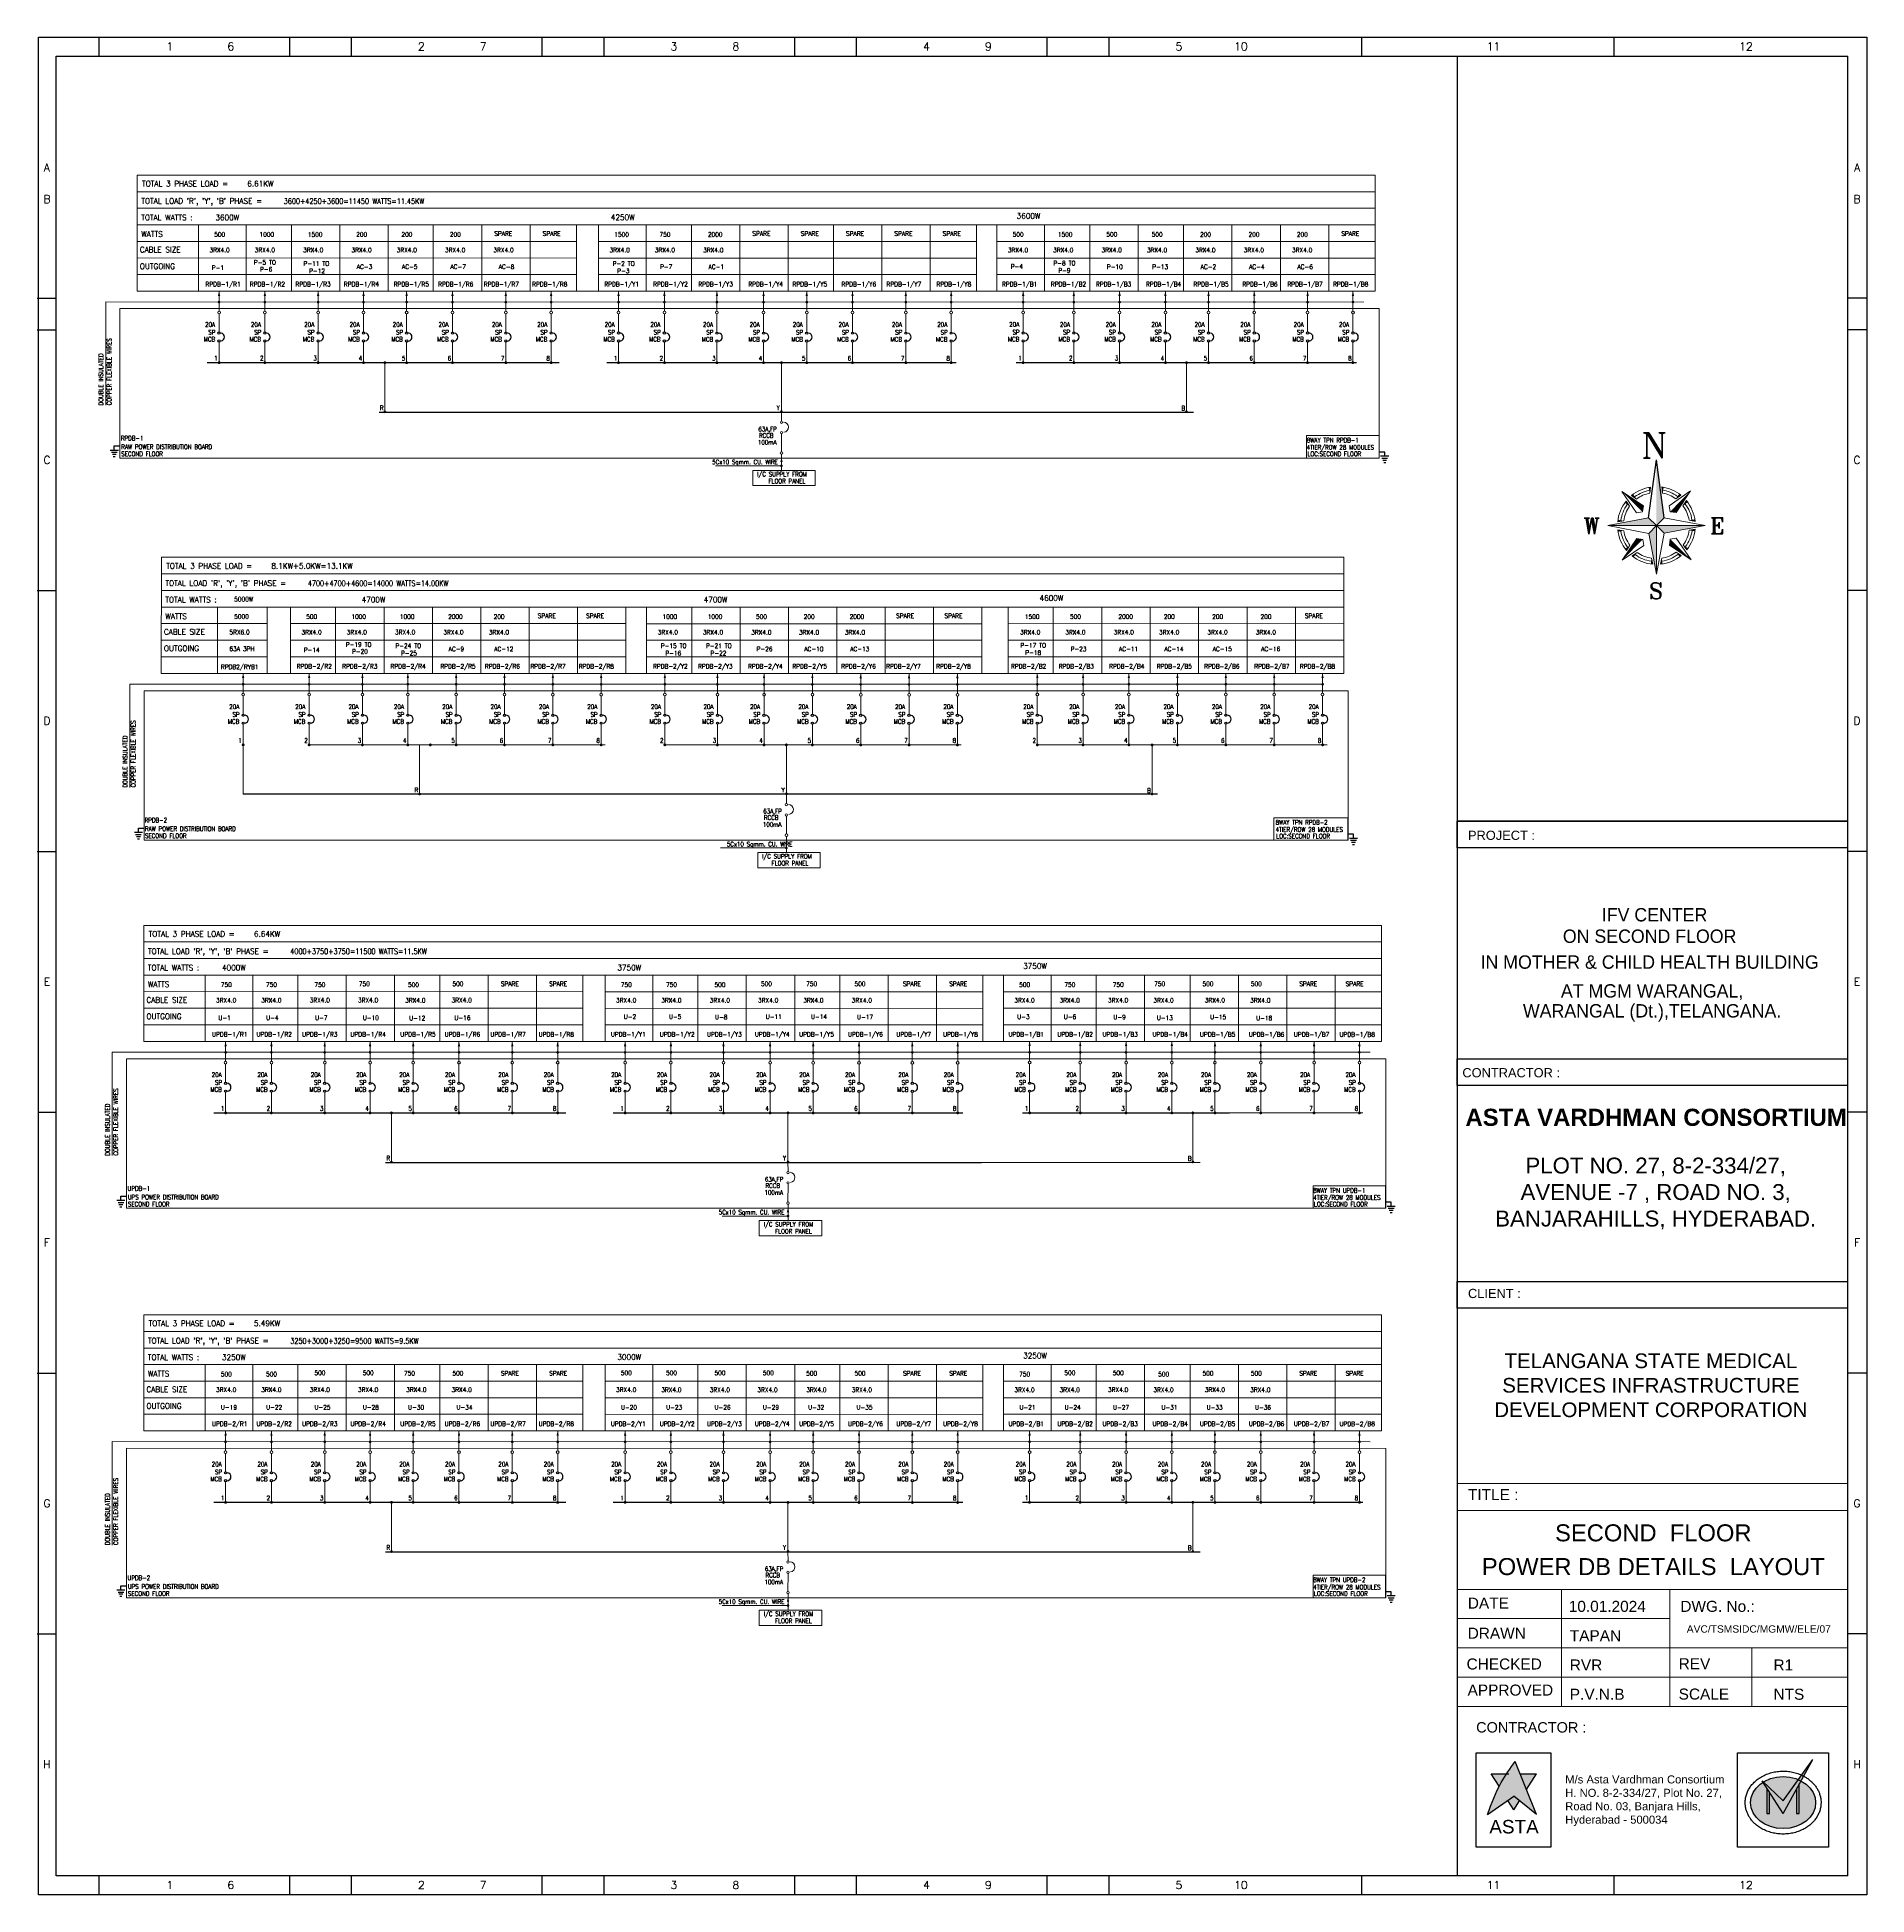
# Model space of a CAD drawing. Extents: x 2982526 to 3410143, y -1442121 to -1332990.
# Drawn here: x 3252730 to 3290131, y -1442121 to -1404164 of the extents above; entities that cross this region are included whole.
import ezdxf
from ezdxf.enums import TextEntityAlignment as Align

# ---------------------------------------------------------------- set-up
doc = ezdxf.new("R2010")
doc.units = 0
doc.header["$MEASUREMENT"] = 0
for name, pattern in [('1', [0, 0, 0]), ('AUDIT_D_120818183714-2', [0, 0, 0]), ('AUDIT_D_121128145614-0', [0])]:
    doc.linetypes.add(name, pattern=pattern)
doc.layers.get('0').update_dxf_attribs({"color": 6, "linetype": '1'})
for name, color, linetype in [('E_SCHEME', 230, 'AUDIT_D_120818183714-2'), ('E_TEXT', 7, 'AUDIT_D_121128145614-0'), ('LOGO', 250, '1'), ('Raw Loop', 30, 'Continuous'), ('TEXT', 5, '1'), ('TITLE', 7, 'Continuous'), ('walls', 1, 'Continuous')]:
    doc.layers.add(name, color=color, linetype=linetype)
doc.layers.add('ELE- DB DETAIL', color=7, linetype='Continuous', lineweight=18)
doc.layers.add('ELE-CABLE TRAY', color=31, linetype='Continuous', lineweight=0)
doc.layers.add('ELE-LIGHTING WIRING', color=7, linetype='Continuous', true_color=0x63d7b6)
doc.styles.add('ARIAL', font='arial.ttf')
doc.styles.add('ROMAN', font='romans.shx')
doc.styles.add('ROMANS', font='romans.shx')
doc.styles.add('RT', font='romant.shx')
doc.styles.add('SIMPLEX', font='SIMPLEX')

# ---------------------------------------------------------------- blocks, each defined once
blk = doc.blocks.new('EARTH')
at = {"color": 1, "linetype": 'Continuous', "lineweight": -3}
for p, q in [((-3.7, 0), (0, 0)), ((-3.7, -2.7), (-3.7, 0))]:
    blk.add_line(p, q, dxfattribs=at)
at = {"color": 1, "lineweight": -3}
for p, q in [((-6.4, -2.7), (-1, -2.7)), ((-5.6, -4.2), (-1.8, -4.2)), ((-5, -5.5), (-2.4, -5.5)), ((-4.4, -7), (-3.1, -7))]:
    blk.add_line(p, q, dxfattribs=at)
blk = doc.blocks.new('m c b')
at = {"color": 5}
for centre in [(0, -0.52), (0, -4.34)]:
    blk.add_circle(centre, 0.521, dxfattribs=at)
blk.add_arc((0.61, -2.43), 1.95, 281.32701, 78.67299, dxfattribs=at)
blk = doc.blocks.new('PHASE')
at = {"color": 5}
for centre in [(275896, 131407), (275896, 131299)]:
    blk.add_circle(centre, 11.8, dxfattribs=at)
blk.add_arc((275916, 131356), 53.3, 275.7894, 88.1583, dxfattribs=at)
blk = doc.blocks.new('A$C772B36EA')
at = {"layer": 'TITLE', "color": 5}
for p in [(-343, 338), (338, 343)]:
    blk.add_line(p, (0, 2877), dxfattribs=at)
at = {"layer": 'TITLE', "color": 8, "lineweight": 5}
for p, q in [((-287, 1418), (-252, 1683)), ((-287, 1418), (-252, 1683)), ((270, 1421), (233, 1686)), ((270, 1421), (233, 1686)), ((270, 1421), (233, 1686)), ((-566, 858), (-1516, 1493)), ((-866, 553), (-1516, 1493)), ((-1173, 847), (-1326, 1068)), ((-865, 1160), (-1088, 1309)), ((-606, 597), (-566, 858)), ((553, 866), (1493, 1516)), ((597, 606), (553, 866)), ((847, 1173), (1068, 1326)), ((858, 566), (1493, 1516)), ((1160, 865), (1309, 1088)), ((-343, 338), (-2128, 0)), ((-2128, 0), (0, 0)), ((0, 0), (-2128, 0)), ((-338, -343), (-2128, 0)), ((-1432, 209), (-1695, 156)), ((-606, 597), (-866, 553)), ((0, 0), (-343, 338)), ((-343, 338), (0, 0)), ((-338, -343), (0, 0)), ((0, 0), (-338, -343)), ((0, 0), (338, 343)), ((338, 343), (0, 0)), ((0, 0), (343, -338)), ((343, -338), (0, 0)), ((0, 0), (0, -2128)), ((0, -2128), (0, 0)), ((0, 0), (2128, 0)), ((2128, 0), (0, 0)), ((338, 343), (2128, 0)), ((343, -338), (2128, 0)), ((597, 606), (858, 566)), ((1428, 230), (1692, 182)), ((-1428, -230), (-1692, -182)), ((-858, -566), (-1493, -1516)), ((-597, -606), (-858, -566)), ((-597, -606), (-553, -866)), ((-338, -343), (0, -2128)), ((343, -338), (0, -2128)), ((606, -597), (566, -858)), ((606, -597), (866, -553)), ((866, -553), (1516, -1493)), ((1432, -209), (1695, -156)), ((-553, -866), (-1493, -1516)), ((-1160, -865), (-1309, -1088)), ((-847, -1173), (-1068, -1326)), ((-209, -1432), (-156, -1695)), ((230, -1428), (182, -1692)), ((566, -858), (1516, -1493)), ((865, -1160), (1088, -1309)), ((1173, -847), (1326, -1068))]:
    blk.add_line(p, q, dxfattribs=at)
for radius, start, end in [(1702, 98.52692, 129.72625), (1702, 51.14269, 82.1348), (1702, 141.14269, 174.72625), (1575, 144.16121, 171.70773), (1447, 144.16121, 171.70773), (1575, 99.85136, 126.70773), (1447, 101.42181, 126.70773), (1575, 54.16121, 80.81434), (1447, 54.16121, 79.24868), (1447, 9.16121, 36.70773), (1575, 9.16121, 36.70773), (1702, 6.14269, 39.72625), (1702, 186.14269, 219.72625), (1575, 189.16121, 216.70773), (1447, 189.16121, 216.70773), (1447, 324.16121, 351.70773), (1575, 324.16121, 351.70773), (1702, 321.14269, 354.72625), (1702, 231.14269, 264.72625), (1575, 234.16121, 261.70773), (1447, 234.16121, 261.70773), (1702, 276.14269, 309.72625), (1447, 279.1612, 306.70773), (1575, 279.1612, 306.70773)]:
    blk.add_arc((0, 0), radius, start, end, dxfattribs=at)
at = {"layer": 'TITLE', "color": 5}
blk.add_solid([(0, 2877), (338, 343), (0, 0)], dxfattribs=at)
at = {"layer": 'TITLE', "color": 8, "lineweight": 5}
for points in [[(-252, 1683), (-340, 1668), (-287, 1418)], [(233, 1686), (320, 1672), (270, 1421)], [(-1516, 1493), (-566, 858), (-606, 597)], [(-1326, 1068), (-1380, 997), (-1173, 847)], [(-1088, 1309), (-1017, 1365), (-865, 1160)], [(1493, 1516), (858, 566), (597, 606)], [(1068, 1326), (997, 1380), (847, 1173)], [(1309, 1088), (1365, 1017), (1160, 865)], [(-2128, 0), (-343, 338), (0, 0)], [(-1684, 245), (-1695, 156), (-1432, 209)], [(0, -2128), (-338, -343), (0, 0)], [(2128, 0), (343, -338), (0, 0)], [(1680, 271), (1692, 182), (1428, 230)], [(-1680, -271), (-1692, -182), (-1428, -230)], [(-1493, -1516), (-858, -566), (-597, -606)], [(1516, -1493), (566, -858), (606, -597)], [(1684, -245), (1695, -156), (1432, -209)], [(-1309, -1088), (-1365, -1017), (-1160, -865)], [(-1068, -1326), (-997, -1380), (-847, -1173)], [(-245, -1684), (-156, -1695), (-209, -1432)], [(271, -1680), (182, -1692), (230, -1428)], [(1088, -1309), (1017, -1365), (865, -1160)], [(1326, -1068), (1380, -997), (1173, -847)]]:
    blk.add_solid(points, dxfattribs=at)
blk = doc.blocks.new('ASDDD')
at = {"layer": 'TITLE', "color": 7}
for p, q in [((3233596, -1404164), (3270971, -1404164)), ((3233596, -1442121), (3233596, -1404164)), ((3234836, -1404556), (3234836, -1404164)), ((3238733, -1404556), (3238733, -1404164)), ((3239998, -1404556), (3239998, -1404164)), ((3243895, -1404556), (3243895, -1404164)), ((3245160, -1404556), (3245160, -1404164)), ((3249057, -1404556), (3249057, -1404164)), ((3250322, -1404556), (3250322, -1404164)), ((3254219, -1404556), (3254219, -1404164)), ((3255485, -1404556), (3255485, -1404164)), ((3260647, -1404556), (3260647, -1404164)), ((3265809, -1404556), (3265809, -1404164)), ((3270971, -1404164), (3270971, -1442121)), ((3270971, -1409494), (3270580, -1409494)), ((3270971, -1410142), (3270580, -1410142)), ((3270971, -1415472), (3270580, -1415472)), ((3270971, -1420802), (3270580, -1420802)), ((3270971, -1426132), (3270580, -1426132)), ((3270971, -1431462), (3270580, -1431462)), ((3270971, -1436791), (3270580, -1436791)), ((3270971, -1442121), (3233596, -1442121))]:
    blk.add_line(p, q, dxfattribs=at)
at = {"layer": 'TITLE'}
for p, q in [((3233962, -1404556), (3270580, -1404556)), ((3233962, -1441730), (3233962, -1404556)), ((3270580, -1441730), (3270580, -1404556)), ((3270580, -1441730), (3233962, -1441730))]:
    blk.add_line(p, q, dxfattribs=at)
at = {"layer": 'TITLE', "color": 0}
for p, q in [((3233570, -1409494), (3233962, -1409494)), ((3233570, -1410142), (3233962, -1410142)), ((3233570, -1415472), (3233962, -1415472)), ((3233570, -1420802), (3233962, -1420802)), ((3233596, -1426132), (3233962, -1426132)), ((3233570, -1431462), (3233962, -1431462)), ((3233570, -1436791), (3233962, -1436791)), ((3234836, -1442121), (3234836, -1441730)), ((3238733, -1442121), (3238733, -1441730)), ((3239998, -1442121), (3239998, -1441730)), ((3243895, -1442121), (3243895, -1441730)), ((3245160, -1442121), (3245160, -1441730)), ((3249057, -1442121), (3249057, -1441730)), ((3250322, -1442121), (3250322, -1441730)), ((3254219, -1442121), (3254219, -1441730)), ((3255485, -1442121), (3255485, -1441730)), ((3260647, -1442121), (3260647, -1441730)), ((3265809, -1442121), (3265809, -1441730))]:
    blk.add_line(p, q, dxfattribs=at)
at = {"layer": 'TITLE', "color": 7, "style": 'ROMANS', "width": 1}
for s, height, p in [('1', 162, (3236283, -1404354)), ('6', 162, (3237527, -1404354)), ('2', 162, (3241424, -1404354)), ('7', 162, (3242689, -1404354)), ('3', 162, (3246586, -1404354)), ('8', 162, (3247851, -1404354)), ('4', 162, (3251748, -1404354)), ('9', 162, (3253014, -1404354)), ('5', 162, (3256910, -1404354)), ('10', 162.3, (3258176, -1404354)), ('11', 162.3, (3263338, -1404354)), ('12', 162.3, (3268500, -1404354)), ('A', 162, (3270771, -1406825)), ('B', 162, (3270771, -1407473)), ('C', 162, (3270771, -1412803)), ('D', 162, (3270771, -1418133)), ('E', 162, (3270771, -1423463)), ('F', 162, (3270771, -1428792)), ('G', 162, (3270771, -1434122)), ('H', 162, (3270771, -1439452))]:
    blk.add_text(s, height=height, dxfattribs=at).set_placement(p, align=Align.MIDDLE)
at = {"layer": 'TITLE', "color": 0, "style": 'ROMANS', "width": 1}
for s, height, p in [('A', 162, (3233770, -1406825)), ('B', 162, (3233770, -1407473)), ('C', 162, (3233770, -1412803)), ('D', 162, (3233770, -1418133)), ('E', 162, (3233770, -1423463)), ('F', 162, (3233770, -1428792)), ('G', 162, (3233770, -1434122)), ('H', 162, (3233770, -1439452)), ('1', 162, (3236283, -1441920)), ('6', 162, (3237527, -1441920)), ('2', 162, (3241424, -1441920)), ('7', 162, (3242689, -1441920)), ('3', 162, (3246586, -1441920)), ('8', 162, (3247851, -1441920)), ('4', 162, (3251748, -1441920)), ('9', 162, (3253014, -1441920)), ('5', 162, (3256910, -1441920)), ('10', 162.3, (3258176, -1441920)), ('11', 162.3, (3263338, -1441920)), ('12', 162.3, (3268500, -1441920))]:
    blk.add_text(s, height=height, dxfattribs=at).set_placement(p, align=Align.MIDDLE)
blk = doc.blocks.new('IVF-CONTRACTOR')
at = {"layer": 'LOGO', "lineweight": -3, "true_color": 0x293189}
h = blk.add_hatch(color=177, dxfattribs=at)
h.dxf.hatch_style = 1
edge = h.paths.add_edge_path()
edge.add_spline(control_points=[(3037286, -1386527), (3037185, -1386667), (3036944, -1387001), (3036801, -1387388), (3036719, -1387609)], knot_values=[0, 0, 0, 0, 519.520055, 1226.818077, 1226.818077, 1226.818077, 1226.818077], degree=3, periodic=0)
edge.add_line((3036719, -1387609), (3037255, -1387240))
edge.add_line((3037255, -1387240), (3037717, -1387609))
edge.add_line((3037717, -1387609), (3037286, -1386527))
at = {"layer": 'LOGO', "true_color": 0xed1f24}
h = blk.add_hatch(color=240, dxfattribs=at)
h.dxf.hatch_style = 1
edge = h.paths.add_edge_path()
edge.add_line((3042760, -1387590), (3043125, -1386925))
edge.add_ellipse((3042760, -1387369), major_axis=(-665, 0), ratio=0.800236, start_angle=-123.3804, end_angle=-117.8517)
edge.add_line((3043070, -1386899), (3042760, -1387331))
edge.add_line((3042760, -1387331), (3042356, -1386946))
edge.add_ellipse((3042760, -1387369), major_axis=(-665, 0), ratio=0.800236, start_angle=-52.6357, end_angle=-51.8324)
edge.add_line((3042349, -1386951), (3042760, -1387590))
edge = h.paths.add_edge_path()
edge.add_spline(control_points=[(3043179, -1386828), (3043165, -1386821), (3043150, -1386814), (3043136, -1386807)], knot_values=[-2.156071, -2.156071, -2.156071, -2.156071, -2.090953, -2.090953, -2.090953, -2.090953], degree=3, periodic=0)
edge.add_line((3043136, -1386807), (3043070, -1386899))
edge.add_ellipse((3042760, -1387369), major_axis=(-665, 0), ratio=0.800236, start_angle=-123.3804, end_angle=-117.8517, ccw=False)
edge.add_line((3043125, -1386925), (3043179, -1386828))
edge = h.paths.add_edge_path()
edge.add_line((3043367, -1386486), (3043136, -1386807))
edge.add_spline(control_points=[(3043136, -1386807), (3043150, -1386814), (3043165, -1386821), (3043179, -1386828)], knot_values=[-2.156071, -2.156071, -2.156071, -2.156071, -2.090953, -2.090953, -2.090953, -2.090953], degree=3, periodic=0)
edge.add_line((3043179, -1386828), (3043367, -1386486))
at = {"layer": 'LOGO', "lineweight": -3, "true_color": 0xc7c8ca}
h = blk.add_hatch(color=9, dxfattribs=at)
h.dxf.hatch_style = 1
edge = h.paths.add_edge_path()
edge.add_spline(control_points=[(3036953, -1387033), (3036967, -1387008), (3037022, -1386919), (3037088, -1386836), (3037139, -1386779)], knot_values=[3356.588859, 3356.588859, 3356.588859, 3356.588859, 3831.174934, 5081.098827, 5081.098827, 5081.098827, 5081.098827], degree=3, periodic=0)
edge.add_line((3037139, -1386779), (3036793, -1386779))
edge.add_line((3036793, -1386779), (3036953, -1387033))
h.paths.add_polyline_path([(3037717, -1386779), (3037386, -1386779), (3037515, -1387102)])
h.paths.add_polyline_path([(3037370, -1387332), (3037255, -1387240), (3037134, -1387323), (3037255, -1387517)])
at = {"layer": 'LOGO', "true_color": 0x139b48}
h = blk.add_hatch(color=114, dxfattribs=at)
h.dxf.hatch_style = 1
edge = h.paths.add_edge_path()
edge.add_ellipse((3042760, -1387369), major_axis=(-665, 0), ratio=0.800236, start_angle=-51.8324, end_angle=236.6196)
edge.add_line((3043125, -1386925), (3043091, -1386988))
edge.add_line((3043091, -1386988), (3043091, -1387590))
edge.add_line((3043091, -1387590), (3043036, -1387590))
edge.add_line((3043036, -1387590), (3043036, -1387088))
edge.add_line((3043036, -1387088), (3042760, -1387590))
edge.add_line((3042760, -1387590), (3042484, -1387160))
edge.add_line((3042484, -1387160), (3042484, -1387590))
edge.add_line((3042484, -1387590), (3042428, -1387590))
edge.add_line((3042428, -1387590), (3042428, -1387075))
edge.add_line((3042428, -1387075), (3042349, -1386951))
edge = h.paths.add_edge_path()
edge.add_ellipse((3042760, -1387369), major_axis=(-665, 0), ratio=0.800236, start_angle=-117.8517, end_angle=-52.6357)
edge.add_line((3042356, -1386946), (3042760, -1387331))
edge.add_line((3042760, -1387331), (3043070, -1386899))
at = {"layer": 'LOGO', "true_color": 0xed1f24}
h = blk.add_hatch(color=240, dxfattribs=at)
h.dxf.hatch_style = 1
edge = h.paths.add_edge_path()
edge.add_line((3042329, -1386921), (3042349, -1386951))
edge.add_ellipse((3042760, -1387369), major_axis=(-665, 0), ratio=0.800236, start_angle=-52.6357, end_angle=-51.8324, ccw=False)
edge.add_line((3042356, -1386946), (3042329, -1386921))
at = {"layer": 'LOGO', "true_color": 0x000000}
h = blk.add_hatch(color=18, dxfattribs=at)
h.dxf.hatch_style = 1
h.paths.add_polyline_path([(3042484, -1387160), (3042428, -1387075), (3042428, -1387590), (3042484, -1387590)])
h.paths.add_polyline_path([(3043036, -1387590), (3043091, -1387590), (3043091, -1386988), (3043036, -1387088)])
at = {"layer": 'LOGO', "color": 18, "lineweight": -3, "true_color": 0x000000}
for p, q in [((3036484, -1386350), (3038013, -1386350)), ((3036484, -1388267), (3036484, -1386350)), ((3036485, -1386350), (3038009, -1386350)), ((3036485, -1388278), (3036485, -1386350)), ((3038013, -1386350), (3038013, -1388267)), ((3041829, -1386350), (3043688, -1386350)), ((3043688, -1386350), (3043688, -1388278)), ((3038011, -1388278), (3036483, -1388278))]:
    blk.add_line(p, q, dxfattribs=at)
at = {"layer": 'LOGO', "color": 18, "true_color": 0x000000}
for p, q in [((3036485, -1386350), (3038009, -1386350)), ((3036485, -1388278), (3036485, -1386350)), ((3036485, -1388278), (3036485, -1386350)), ((3036485, -1386350), (3038009, -1386350)), ((3038013, -1386350), (3038013, -1388278)), ((3041829, -1386350), (3043688, -1386350)), ((3041829, -1388278), (3041829, -1386350)), ((3042760, -1387590), (3043367, -1386486)), ((3042760, -1387331), (3043367, -1386486)), ((3043688, -1386350), (3043688, -1388278)), ((3042760, -1387590), (3042329, -1386921)), ((3042329, -1386921), (3042760, -1387331)), ((3042428, -1387075), (3042428, -1387590)), ((3042484, -1387590), (3042484, -1387160)), ((3043036, -1387088), (3043036, -1387590)), ((3043091, -1387590), (3043091, -1386988)), ((3042428, -1387590), (3042484, -1387590)), ((3043036, -1387590), (3043091, -1387590)), ((3038009, -1388278), (3036485, -1388278)), ((3043688, -1388278), (3041829, -1388278))]:
    blk.add_line(p, q, dxfattribs=at)
at = {"layer": 'LOGO', "color": 251, "lineweight": -3, "true_color": 0x636466}
for p, q in [((3037717, -1387609), (3037286, -1386527)), ((3036793, -1386779), (3037155, -1386779)), ((3036953, -1387033), (3036793, -1386779)), ((3037386, -1386779), (3037717, -1386779)), ((3037515, -1387102), (3037717, -1386779)), ((3036719, -1387609), (3037255, -1387240)), ((3037255, -1387517), (3037134, -1387323)), ((3037717, -1387609), (3037255, -1387240)), ((3037255, -1387517), (3037370, -1387332))]:
    blk.add_line(p, q, dxfattribs=at)
at = {"layer": 'LOGO', "color": 18, "true_color": 0x000000}
blk.add_ellipse((3042760, -1387369), major_axis=(-665, 0), ratio=0.800236, start_param=-3.141592653589793, end_param=3.141592653589793, dxfattribs=at)
at = {"layer": 'LOGO', "color": 251, "lineweight": -3, "true_color": 0x636466}
blk.add_spline([(3036719, -1387609), (3036998, -1386959), (3037286, -1386527)], degree=3, dxfattribs=at)
at = {"layer": 'LOGO', "color": 18, "true_color": 0x000000}
blk.add_open_spline([(3043535, -1387369), (3043535, -1387353), (3043534, -1387336), (3043530, -1387296), (3043527, -1387272), (3043516, -1387226), (3043509, -1387202), (3043492, -1387157), (3043483, -1387135), (3043460, -1387092), (3043448, -1387071), (3043420, -1387031), (3043405, -1387011), (3043372, -1386974), (3043355, -1386956), (3043318, -1386922), (3043298, -1386906), (3043258, -1386875), (3043236, -1386861), (3043183, -1386829), (3043150, -1386812), (3043081, -1386783), (3043045, -1386771), (3042972, -1386750), (3042935, -1386742), (3042860, -1386731), (3042821, -1386728), (3042745, -1386726), (3042706, -1386727), (3042630, -1386735), (3042593, -1386741), (3042518, -1386757), (3042482, -1386768), (3042412, -1386794), (3042377, -1386809), (3042312, -1386843), (3042280, -1386862), (3042221, -1386905), (3042194, -1386928), (3042147, -1386974), (3042127, -1386996), (3042091, -1387042), (3042074, -1387067), (3042045, -1387117), (3042033, -1387143), (3042012, -1387197), (3042003, -1387225), (3041992, -1387276), (3041988, -1387299), (3041984, -1387347), (3041984, -1387371), (3041986, -1387418), (3041989, -1387442), (3041997, -1387489), (3042003, -1387512), (3042018, -1387557), (3042026, -1387580), (3042047, -1387623), (3042058, -1387645), (3042084, -1387686), (3042098, -1387706), (3042129, -1387744), (3042145, -1387762), (3042180, -1387798), (3042199, -1387814), (3042238, -1387846), (3042259, -1387861), (3042311, -1387894), (3042343, -1387912), (3042409, -1387944), (3042444, -1387957), (3042515, -1387980), (3042552, -1387989), (3042626, -1388003), (3042664, -1388007), (3042740, -1388012), (3042778, -1388012), (3042854, -1388008), (3042892, -1388003), (3042966, -1387989), (3043003, -1387980), (3043074, -1387958), (3043109, -1387944), (3043175, -1387913), (3043208, -1387895), (3043268, -1387856), (3043297, -1387834), (3043351, -1387787), (3043376, -1387761), (3043416, -1387713), (3043432, -1387690), (3043462, -1387643), (3043475, -1387619), (3043497, -1387569), (3043507, -1387543), (3043522, -1387491), (3043527, -1387464), (3043533, -1387415), (3043535, -1387392), (3043535, -1387369)], degree=3, knots=[-3.141593, -3.141593, -3.141593, -3.141593, -3.06788, -3.06788, -2.960953, -2.960953, -2.854026, -2.854026, -2.747099, -2.747099, -2.640172, -2.640172, -2.533245, -2.533245, -2.426319, -2.426319, -2.319392, -2.319392, -2.212465, -2.212465, -2.059875, -2.059875, -1.907286, -1.907286, -1.754697, -1.754697, -1.602107, -1.602107, -1.449518, -1.449518, -1.296928, -1.296928, -1.144339, -1.144339, -0.99175, -0.99175, -0.83916, -0.83916, -0.686571, -0.686571, -0.558641, -0.558641, -0.43071, -0.43071, -0.30278, -0.30278, -0.17485, -0.17485, -0.068516, -0.068516, 0.037819, 0.037819, 0.144154, 0.144154, 0.250488, 0.250488, 0.356823, 0.356823, 0.463157, 0.463157, 0.569492, 0.569492, 0.675826, 0.675826, 0.782161, 0.782161, 0.888495, 0.888495, 1.039928, 1.039928, 1.191361, 1.191361, 1.342794, 1.342794, 1.494227, 1.494227, 1.64566, 1.64566, 1.797093, 1.797093, 1.948526, 1.948526, 2.099959, 2.099959, 2.251392, 2.251392, 2.402825, 2.402825, 2.554258, 2.554258, 2.675591, 2.675591, 2.796924, 2.796924, 2.918258, 2.918258, 3.039591, 3.039591, 3.141593, 3.141593, 3.141593, 3.141593], dxfattribs=at)
at = {"layer": 'LOGO', "lineweight": -3, "attachment_point": 1, "style": 'ARIAL'}
for s, width, gutter_width, insert, char_height in [('{\\C256;CONTRACTOR :}', 3919.85, 1060, (3036485, -1385725), 212.06), ('{\\C256;M/s Asta Vardhman Consortium\\PH. NO. 8-2-334/27, Plot No. 27, Road No. 03, Banjara Hills, Hyderabad - 500034}', 3696.75, 822, (3038306, -1386813), 164.38)]:
    blk.add_mtext_dynamic_manual_height_columns(s, width=width, gutter_width=gutter_width, heights=[0], dxfattribs=dict(at, insert=insert, char_height=char_height))
at = {"layer": 'LOGO', "color": 18, "lineweight": 100, "true_color": 0x000000, "insert": (3036754, -1387723), "char_height": 276.9, "attachment_point": 1, "style": 'ARIAL'}
blk.add_mtext_dynamic_manual_height_columns('ASTA', width=997.56, gutter_width=254, heights=[0], dxfattribs=at)

msp = doc.modelspace()

# ---------------------------------------------------------------- linework, layer by layer
at = {"color": 18, "lineweight": 0, "ltscale": 2, "true_color": 0x000000}
for p, q in [((3281757.9, -1435882.5), (3289739, -1435882.5)), ((3281757.9, -1438270.4), (3289739, -1438270.4))]:
    msp.add_line(p, q, dxfattribs=at)
at = {"color": 18, "lineweight": 0, "true_color": 0x000000}
for p, q in [((3283890.6, -1438270.4), (3283890.6, -1435878.5)), ((3286100.8, -1435878.5), (3286100.8, -1438270.4)), ((3286100.8, -1436476.6), (3281757.9, -1436476.6)), ((3281757.9, -1437074.7), (3289739, -1437074.7)), ((3287781.8, -1438270.4), (3287781.8, -1437074.7)), ((3289739, -1437672.6), (3281757.9, -1437672.6))]:
    msp.add_line(p, q, dxfattribs=at)
at = {"layer": 'E_SCHEME', "color": 5, "linetype": 'Continuous', "lineweight": 0}
for p, q in [((3256448.2, -1409761.2), (3256448.2, -1409354.8)), ((3257384.1, -1409761.2), (3257384.1, -1409354.8)), ((3258473.8, -1409761.2), (3258473.8, -1409354.8)), ((3259401.4, -1409761.2), (3259401.4, -1409354.8)), ((3260283.1, -1409761.6), (3260283.1, -1409355.2)), ((3261219.1, -1409761.6), (3261219.1, -1409355.2)), ((3262308.8, -1409761.6), (3262308.8, -1409355.2)), ((3263236.4, -1409761.6), (3263236.4, -1409355.2)), ((3264614.9, -1409761.3), (3264614.9, -1409354.9)), ((3265550.9, -1409761.3), (3265550.9, -1409354.9)), ((3266625.8, -1409761.9), (3266625.8, -1409355.5)), ((3267578.7, -1409761.9), (3267578.7, -1409355.5)), ((3268460.4, -1409762.3), (3268460.4, -1409355.9)), ((3269396.4, -1409762.3), (3269396.4, -1409355.9)), ((3270486.1, -1409762.3), (3270486.1, -1409355.9)), ((3271413.7, -1409762.3), (3271413.7, -1409355.9)), ((3272884.8, -1409760.3), (3272884.8, -1409353.9)), ((3273919.8, -1409760.9), (3273919.8, -1409354.5)), ((3274855.7, -1409760.9), (3274855.7, -1409354.5)), ((3275791.7, -1409760.9), (3275791.7, -1409354.5)), ((3276673.4, -1409761.3), (3276673.4, -1409354.9)), ((3277609.3, -1409761.3), (3277609.3, -1409354.9)), ((3278699, -1409761.3), (3278699, -1409354.9)), ((3279626.6, -1409761.3), (3279626.6, -1409354.9)), ((3256448.2, -1410188.5), (3256448.2, -1409816.7)), ((3257384.1, -1410188.5), (3257384.1, -1409816.7)), ((3258473.8, -1410188.5), (3258473.8, -1409816.7)), ((3259401.4, -1410188.5), (3259401.4, -1409816.7)), ((3260283.1, -1410188.9), (3260283.1, -1409817.1)), ((3261219.1, -1410188.9), (3261219.1, -1409817.1)), ((3262308.8, -1410188.9), (3262308.8, -1409817.1)), ((3263236.4, -1410188.9), (3263236.4, -1409817.1)), ((3264614.9, -1410188.6), (3264614.9, -1409816.9)), ((3265550.9, -1410188.6), (3265550.9, -1409816.9)), ((3266625.8, -1410189.2), (3266625.8, -1409817.5)), ((3267578.7, -1410189.2), (3267578.7, -1409817.5)), ((3268460.4, -1410189.6), (3268460.4, -1409817.9)), ((3269396.4, -1410189.6), (3269396.4, -1409817.9)), ((3270486.1, -1410189.6), (3270486.1, -1409817.9)), ((3271413.7, -1410189.6), (3271413.7, -1409817.9)), ((3272884.8, -1410187.6), (3272884.8, -1409815.9)), ((3273919.8, -1410188.2), (3273919.8, -1409816.5)), ((3274855.7, -1410188.2), (3274855.7, -1409816.5)), ((3275791.7, -1410188.2), (3275791.7, -1409816.5)), ((3276673.4, -1410188.6), (3276673.4, -1409816.8)), ((3277609.3, -1410188.6), (3277609.3, -1409816.8)), ((3278699, -1410188.6), (3278699, -1409816.8)), ((3279626.6, -1410188.6), (3279626.6, -1409816.8)), ((3256448.2, -1410394), (3256448.2, -1410815.2)), ((3257384.1, -1410394), (3257384.1, -1410815.2)), ((3258473.8, -1410394), (3258473.8, -1410815.2)), ((3259401.4, -1410394), (3259401.4, -1410815.2)), ((3260283.1, -1410394.4), (3260283.1, -1410815.6)), ((3261219.1, -1410394.4), (3261219.1, -1410815.6)), ((3262308.8, -1410394.4), (3262308.8, -1410815.6)), ((3263236.4, -1410394.4), (3263236.4, -1410815.6)), ((3264614.9, -1410394.1), (3264614.9, -1410815.4)), ((3265550.9, -1410394.1), (3265550.9, -1410815.4)), ((3266625.8, -1410394.7), (3266625.8, -1410816)), ((3267578.7, -1410394.7), (3267578.7, -1410816)), ((3268460.4, -1410395.1), (3268460.4, -1410816.3)), ((3269396.4, -1410395.1), (3269396.4, -1410816.3)), ((3270486.1, -1410395.1), (3270486.1, -1410816.3)), ((3271413.7, -1410395.1), (3271413.7, -1410816.3)), ((3272884.8, -1410393.2), (3272884.8, -1410814.4)), ((3273919.8, -1410393.7), (3273919.8, -1410814.9)), ((3274855.7, -1410393.7), (3274855.7, -1410814.9)), ((3275791.7, -1410393.7), (3275791.7, -1410814.9)), ((3276673.4, -1410394.1), (3276673.4, -1410815.3)), ((3277609.3, -1410394.1), (3277609.3, -1410815.3)), ((3278699, -1410394.1), (3278699, -1410815.3)), ((3279626.6, -1410394.1), (3279626.6, -1410815.3)), ((3256940.8, -1417570.2), (3256940.8, -1417163.8)), ((3258289.7, -1417570.2), (3258289.7, -1417163.8)), ((3259379.2, -1417570.2), (3259379.2, -1417163.8)), ((3260306.7, -1417570.2), (3260306.7, -1417163.8)), ((3261294.8, -1417570.3), (3261294.8, -1417163.9)), ((3262282.8, -1417570.3), (3262282.8, -1417164)), ((3263270.9, -1417570.4), (3263270.9, -1417164)), ((3264258.9, -1417570.5), (3264258.9, -1417164.1)), ((3265560.5, -1417570.1), (3265560.5, -1417163.8)), ((3266635.3, -1417570.7), (3266635.3, -1417164.4)), ((3267588.1, -1417570.7), (3267588.1, -1417164.4)), ((3268576.2, -1417570.7), (3268576.2, -1417164.4)), ((3269564.2, -1417571.9), (3269564.2, -1417165.5)), ((3270552.3, -1417572.2), (3270552.3, -1417165.9)), ((3271540.3, -1417571.9), (3271540.3, -1417165.6)), ((3273173.9, -1417569.9), (3273173.9, -1417163.6)), ((3274109.8, -1417569.9), (3274109.8, -1417163.6)), ((3275045.6, -1417569.9), (3275045.6, -1417163.6)), ((3276038, -1417570.4), (3276038, -1417164)), ((3277027.2, -1417569.9), (3277027.2, -1417163.6)), ((3278016.3, -1417570.2), (3278016.3, -1417163.9)), ((3279005.4, -1417570), (3279005.4, -1417163.6)), ((3256940.8, -1417997.4), (3256940.8, -1417625.7)), ((3258289.7, -1417997.4), (3258289.7, -1417625.7)), ((3259379.2, -1417997.4), (3259379.2, -1417625.7)), ((3260306.7, -1417997.4), (3260306.7, -1417625.7)), ((3261294.8, -1417997.5), (3261294.8, -1417625.8)), ((3262282.8, -1417997.6), (3262282.8, -1417625.9)), ((3263270.9, -1417997.6), (3263270.9, -1417625.9)), ((3264258.9, -1417997.7), (3264258.9, -1417626)), ((3265560.5, -1417997.4), (3265560.5, -1417625.7)), ((3266635.3, -1417998), (3266635.3, -1417626.3)), ((3267588.1, -1417998), (3267588.1, -1417626.3)), ((3268576.2, -1417998), (3268576.2, -1417626.3)), ((3269564.2, -1417999.1), (3269564.2, -1417627.4)), ((3270552.3, -1417999.4), (3270552.3, -1417627.8)), ((3271540.3, -1417999.1), (3271540.3, -1417627.5)), ((3273173.9, -1417997.2), (3273173.9, -1417625.5)), ((3274109.8, -1417997.2), (3274109.8, -1417625.5)), ((3275045.6, -1417997.2), (3275045.6, -1417625.5)), ((3276038, -1417997.6), (3276038, -1417625.9)), ((3277027.2, -1417997.2), (3277027.2, -1417625.5)), ((3278016.3, -1417997.5), (3278016.3, -1417625.8)), ((3279005.4, -1417997.2), (3279005.4, -1417625.5)), ((3256940.8, -1418202.9), (3256940.8, -1419629.5)), ((3258289.7, -1418202.9), (3258289.7, -1418624.1)), ((3259379.2, -1418202.9), (3259379.2, -1418624.1)), ((3260306.7, -1418202.9), (3260306.7, -1418624.1)), ((3261294.8, -1418203), (3261294.8, -1418624.2)), ((3262282.8, -1418203.1), (3262282.8, -1418624.3)), ((3263270.9, -1418203.2), (3263270.9, -1418624.3)), ((3264258.9, -1418203.2), (3264258.9, -1418624.4)), ((3265560.5, -1418202.9), (3265560.5, -1418624.1)), ((3266635.3, -1418203.5), (3266635.3, -1418624.7)), ((3267588.1, -1418203.5), (3267588.1, -1418624.7)), ((3268576.2, -1418203.5), (3268576.2, -1418624.7)), ((3269564.2, -1418204.6), (3269564.2, -1418625.8)), ((3270552.3, -1418205), (3270552.3, -1418626.1)), ((3271540.3, -1418204.7), (3271540.3, -1418625.8)), ((3273173.9, -1418202.7), (3273173.9, -1418623.9)), ((3274109.8, -1418202.7), (3274109.8, -1418623.9)), ((3275045.6, -1418202.7), (3275045.6, -1418623.9)), ((3276038, -1418203.1), (3276038, -1418624.3)), ((3277027.2, -1418202.7), (3277027.2, -1418623.9)), ((3278016.3, -1418203), (3278016.3, -1418624.2)), ((3279005.4, -1418202.7), (3279005.4, -1418623.9)), ((3256582.5, -1425090.1), (3256582.5, -1424683.7)), ((3257518.4, -1425090.1), (3257518.4, -1424683.7)), ((3258607.9, -1425090.1), (3258607.9, -1424683.7)), ((3259535.5, -1425090.1), (3259535.5, -1424683.7)), ((3260417.1, -1425090.5), (3260417.1, -1424684.1)), ((3261352.9, -1425090.5), (3261352.9, -1424684.1)), ((3262442.5, -1425090.5), (3262442.5, -1424684.1)), ((3263370, -1425090.5), (3263370, -1424684.1)), ((3264748.4, -1425090.2), (3264748.4, -1424683.9)), ((3265684.2, -1425090.2), (3265684.2, -1424683.9)), ((3266759, -1425090.8), (3266759, -1424684.5)), ((3267711.9, -1425090.8), (3267711.9, -1424684.5)), ((3268593.5, -1425091.2), (3268593.5, -1424684.9)), ((3269529.3, -1425091.2), (3269529.3, -1424684.9)), ((3270618.9, -1425091.2), (3270618.9, -1424684.9)), ((3271546.4, -1425091.2), (3271546.4, -1424684.9)), ((3273017.3, -1425089.3), (3273017.3, -1424682.9)), ((3274052.2, -1425089.8), (3274052.2, -1424683.5)), ((3274988.1, -1425089.8), (3274988.1, -1424683.5)), ((3275923.9, -1425089.8), (3275923.9, -1424683.5)), ((3276805.5, -1425090.2), (3276805.5, -1424683.9)), ((3277741.4, -1425090.2), (3277741.4, -1424683.9)), ((3278830.9, -1425090.2), (3278830.9, -1424683.9)), ((3279758.5, -1425090.2), (3279758.5, -1424683.9)), ((3256582.5, -1425517.3), (3256582.5, -1425145.7)), ((3257518.4, -1425517.3), (3257518.4, -1425145.7)), ((3258607.9, -1425517.3), (3258607.9, -1425145.7)), ((3259535.5, -1425517.3), (3259535.5, -1425145.7)), ((3260417.1, -1425517.7), (3260417.1, -1425146)), ((3261352.9, -1425517.7), (3261352.9, -1425146)), ((3262442.5, -1425517.7), (3262442.5, -1425146)), ((3263370, -1425517.7), (3263370, -1425146)), ((3264748.4, -1425517.5), (3264748.4, -1425145.8)), ((3265684.2, -1425517.5), (3265684.2, -1425145.8)), ((3266759, -1425518.1), (3266759, -1425146.4)), ((3267711.9, -1425518.1), (3267711.9, -1425146.4)), ((3268593.5, -1425518.5), (3268593.5, -1425146.8)), ((3269529.3, -1425518.5), (3269529.3, -1425146.8)), ((3270618.9, -1425518.5), (3270618.9, -1425146.8)), ((3271546.4, -1425518.5), (3271546.4, -1425146.8)), ((3273017.3, -1425516.5), (3273017.3, -1425144.8)), ((3274052.2, -1425517.1), (3274052.2, -1425145.4)), ((3274988.1, -1425517.1), (3274988.1, -1425145.4)), ((3275923.9, -1425517.1), (3275923.9, -1425145.4)), ((3276805.5, -1425517.4), (3276805.5, -1425145.8)), ((3277741.4, -1425517.4), (3277741.4, -1425145.8)), ((3278830.9, -1425517.4), (3278830.9, -1425145.8)), ((3279758.5, -1425517.4), (3279758.5, -1425145.8)), ((3256582.5, -1425722.9), (3256582.5, -1426144)), ((3257518.4, -1425722.9), (3257518.4, -1426144)), ((3258607.9, -1425722.9), (3258607.9, -1426144)), ((3259535.5, -1425722.9), (3259535.5, -1426144)), ((3260417.1, -1425723.3), (3260417.1, -1426144.4)), ((3261352.9, -1425723.3), (3261352.9, -1426144.4)), ((3262442.5, -1425723.3), (3262442.5, -1426144.4)), ((3263370, -1425723.3), (3263370, -1426144.4)), ((3264748.4, -1425723), (3264748.4, -1426144.2)), ((3265684.2, -1425723), (3265684.2, -1426144.2)), ((3266759, -1425723.6), (3266759, -1426144.8)), ((3267711.9, -1425723.6), (3267711.9, -1426144.8)), ((3268593.5, -1425724), (3268593.5, -1426145.2)), ((3269529.3, -1425724), (3269529.3, -1426145.2)), ((3270618.9, -1425724), (3270618.9, -1426145.2)), ((3271546.4, -1425724), (3271546.4, -1426145.2)), ((3273017.3, -1425722), (3273017.3, -1426143.2)), ((3274052.2, -1425722.6), (3274052.2, -1426143.8)), ((3274988.1, -1425722.6), (3274988.1, -1426143.8)), ((3275923.9, -1425722.6), (3275923.9, -1426143.8)), ((3276805.5, -1425723), (3276805.5, -1426144.1)), ((3277741.4, -1425723), (3277741.4, -1426144.1)), ((3278830.9, -1425723), (3278830.9, -1426144.1)), ((3279758.5, -1425723), (3279758.5, -1426144.1)), ((3256582.5, -1433048.2), (3256582.5, -1432641.8)), ((3257518.4, -1433048.2), (3257518.4, -1432641.8)), ((3258607.9, -1433048.2), (3258607.9, -1432641.8)), ((3259535.5, -1433048.2), (3259535.5, -1432641.8)), ((3260417.1, -1433048.5), (3260417.1, -1432642.2)), ((3261352.9, -1433048.5), (3261352.9, -1432642.2)), ((3262442.5, -1433048.5), (3262442.5, -1432642.2)), ((3263370, -1433048.5), (3263370, -1432642.2)), ((3264748.4, -1433048.3), (3264748.4, -1432641.9)), ((3265684.2, -1433048.3), (3265684.2, -1432641.9)), ((3266759, -1433048.9), (3266759, -1432642.5)), ((3267711.9, -1433048.9), (3267711.9, -1432642.5)), ((3268593.5, -1433049.3), (3268593.5, -1432642.9)), ((3269529.3, -1433049.3), (3269529.3, -1432642.9)), ((3270618.9, -1433049.3), (3270618.9, -1432642.9)), ((3271546.4, -1433049.3), (3271546.4, -1432642.9)), ((3273017.3, -1433047.3), (3273017.3, -1432640.9)), ((3274052.2, -1433047.9), (3274052.2, -1432641.5)), ((3274988.1, -1433047.9), (3274988.1, -1432641.5)), ((3275923.9, -1433047.9), (3275923.9, -1432641.5)), ((3276805.5, -1433048.3), (3276805.5, -1432641.9)), ((3277741.4, -1433048.3), (3277741.4, -1432641.9)), ((3278830.9, -1433048.3), (3278830.9, -1432641.9)), ((3279758.5, -1433048.3), (3279758.5, -1432641.9)), ((3256582.5, -1433475.4), (3256582.5, -1433103.7)), ((3257518.4, -1433475.4), (3257518.4, -1433103.7)), ((3258607.9, -1433475.4), (3258607.9, -1433103.7)), ((3259535.5, -1433475.4), (3259535.5, -1433103.7)), ((3260417.1, -1433475.8), (3260417.1, -1433104.1)), ((3261352.9, -1433475.8), (3261352.9, -1433104.1)), ((3262442.5, -1433475.8), (3262442.5, -1433104.1)), ((3263370, -1433475.8), (3263370, -1433104.1)), ((3264748.4, -1433475.5), (3264748.4, -1433103.8)), ((3265684.2, -1433475.5), (3265684.2, -1433103.8)), ((3266759, -1433476.1), (3266759, -1433104.4)), ((3267711.9, -1433476.1), (3267711.9, -1433104.4)), ((3268593.5, -1433476.5), (3268593.5, -1433104.8)), ((3269529.3, -1433476.5), (3269529.3, -1433104.8)), ((3270618.9, -1433476.5), (3270618.9, -1433104.8)), ((3271546.4, -1433476.5), (3271546.4, -1433104.8)), ((3273017.3, -1433474.5), (3273017.3, -1433102.8)), ((3274052.2, -1433475.1), (3274052.2, -1433103.4)), ((3274988.1, -1433475.1), (3274988.1, -1433103.4)), ((3275923.9, -1433475.1), (3275923.9, -1433103.4)), ((3276805.5, -1433475.5), (3276805.5, -1433103.8)), ((3277741.4, -1433475.5), (3277741.4, -1433103.8)), ((3278830.9, -1433475.5), (3278830.9, -1433103.8)), ((3279758.5, -1433475.5), (3279758.5, -1433103.8)), ((3256582.5, -1433680.9), (3256582.5, -1434102.1)), ((3257518.4, -1433680.9), (3257518.4, -1434102.1)), ((3258607.9, -1433680.9), (3258607.9, -1434102.1)), ((3259535.5, -1433680.9), (3259535.5, -1434102.1)), ((3260417.1, -1433681.3), (3260417.1, -1434102.5)), ((3261352.9, -1433681.3), (3261352.9, -1434102.5)), ((3262442.5, -1433681.3), (3262442.5, -1434102.5)), ((3263370, -1433681.3), (3263370, -1434102.5)), ((3264748.4, -1433681), (3264748.4, -1434102.2)), ((3265684.2, -1433681), (3265684.2, -1434102.2)), ((3266759, -1433681.6), (3266759, -1434102.8)), ((3267711.9, -1433681.6), (3267711.9, -1434102.8)), ((3268593.5, -1433682), (3268593.5, -1434103.2)), ((3269529.3, -1433682), (3269529.3, -1434103.2)), ((3270618.9, -1433682), (3270618.9, -1434103.2)), ((3271546.4, -1433682), (3271546.4, -1434103.2)), ((3273017.3, -1433680.1), (3273017.3, -1434101.2)), ((3274052.2, -1433680.6), (3274052.2, -1434101.8)), ((3274988.1, -1433680.6), (3274988.1, -1434101.8)), ((3275923.9, -1433680.6), (3275923.9, -1434101.8)), ((3276805.5, -1433681), (3276805.5, -1434102.2)), ((3277741.4, -1433681), (3277741.4, -1434102.2)), ((3278830.9, -1433681), (3278830.9, -1434102.2)), ((3279758.5, -1433681), (3279758.5, -1434102.2))]:
    msp.add_line(p, q, dxfattribs=at)
at = {"layer": 'E_SCHEME', "color": 40, "linetype": 'Continuous', "lineweight": 0}
for points in [[(3256448.2, -1409354.8, 0, 48.9, 0), (3256448.2, -1409451.7, 48.9, 48.9, 0)], [(3257384.1, -1409354.8, 0, 48.9, 0), (3257384.1, -1409451.7, 48.9, 48.9, 0)], [(3258473.8, -1409354.8, 0, 48.9, 0), (3258473.8, -1409451.7, 48.9, 48.9, 0)], [(3259401.4, -1409354.8, 0, 48.9, 0), (3259401.4, -1409451.7, 48.9, 48.9, 0)], [(3260283.1, -1409355.2, 0, 48.9, 0), (3260283.1, -1409452.1, 48.9, 48.9, 0)], [(3261219.1, -1409355.2, 0, 48.9, 0), (3261219.1, -1409452.1, 48.9, 48.9, 0)], [(3262308.8, -1409355.2, 0, 48.9, 0), (3262308.8, -1409452.1, 48.9, 48.9, 0)], [(3263236.4, -1409355.2, 0, 48.9, 0), (3263236.4, -1409452.1, 48.9, 48.9, 0)], [(3264614.9, -1409354.9, 0, 48.9, 0), (3264614.9, -1409451.8, 48.9, 48.9, 0)], [(3265550.9, -1409354.9, 0, 48.9, 0), (3265550.9, -1409451.8, 48.9, 48.9, 0)], [(3266625.8, -1409355.5, 0, 48.9, 0), (3266625.8, -1409452.4, 48.9, 48.9, 0)], [(3267578.7, -1409355.5, 0, 48.9, 0), (3267578.7, -1409452.4, 48.9, 48.9, 0)], [(3268460.4, -1409355.9, 0, 48.9, 0), (3268460.4, -1409452.8, 48.9, 48.9, 0)], [(3269396.4, -1409355.9, 0, 48.9, 0), (3269396.4, -1409452.8, 48.9, 48.9, 0)], [(3270486.1, -1409355.9, 0, 48.9, 0), (3270486.1, -1409452.8, 48.9, 48.9, 0)], [(3271413.7, -1409355.9, 0, 48.9, 0), (3271413.7, -1409452.8, 48.9, 48.9, 0)], [(3272884.8, -1409353.9, 0, 48.9, 0), (3272884.8, -1409450.9, 48.9, 48.9, 0)], [(3273919.8, -1409354.5, 0, 48.9, 0), (3273919.8, -1409451.4, 48.9, 48.9, 0)], [(3274855.7, -1409354.5, 0, 48.9, 0), (3274855.7, -1409451.4, 48.9, 48.9, 0)], [(3275791.7, -1409354.5, 0, 48.9, 0), (3275791.7, -1409451.4, 48.9, 48.9, 0)], [(3276673.4, -1409354.9, 0, 48.9, 0), (3276673.4, -1409451.8, 48.9, 48.9, 0)], [(3277609.3, -1409354.9, 0, 48.9, 0), (3277609.3, -1409451.8, 48.9, 48.9, 0)], [(3278699, -1409354.9, 0, 48.9, 0), (3278699, -1409451.8, 48.9, 48.9, 0)], [(3279626.6, -1409354.9, 0, 48.9, 0), (3279626.6, -1409451.8, 48.9, 48.9, 0)], [(3256940.8, -1417163.8, 0, 48.9, 0), (3256940.8, -1417260.7, 48.9, 48.9, 0)], [(3258289.7, -1417163.8, 0, 48.9, 0), (3258289.7, -1417260.7, 48.9, 48.9, 0)], [(3259379.2, -1417163.8, 0, 48.9, 0), (3259379.2, -1417260.7, 48.9, 48.9, 0)], [(3260306.7, -1417163.8, 0, 48.9, 0), (3260306.7, -1417260.7, 48.9, 48.9, 0)], [(3261294.8, -1417163.9, 0, 48.9, 0), (3261294.8, -1417260.8, 48.9, 48.9, 0)], [(3262282.8, -1417164, 0, 48.9, 0), (3262282.8, -1417260.9, 48.9, 48.9, 0)], [(3263270.9, -1417164, 0, 48.9, 0), (3263270.9, -1417261, 48.9, 48.9, 0)], [(3264258.9, -1417164.1, 0, 48.9, 0), (3264258.9, -1417261, 48.9, 48.9, 0)], [(3265560.5, -1417163.8, 0, 48.9, 0), (3265560.5, -1417260.7, 48.9, 48.9, 0)], [(3266635.3, -1417164.4, 0, 48.9, 0), (3266635.3, -1417261.3, 48.9, 48.9, 0)], [(3267588.1, -1417164.4, 0, 48.9, 0), (3267588.1, -1417261.3, 48.9, 48.9, 0)], [(3268576.2, -1417164.4, 0, 48.9, 0), (3268576.2, -1417261.3, 48.9, 48.9, 0)], [(3269564.2, -1417165.5, 0, 48.9, 0), (3269564.2, -1417262.4, 48.9, 48.9, 0)], [(3270552.3, -1417165.9, 0, 48.9, 0), (3270552.3, -1417262.8, 48.9, 48.9, 0)], [(3271540.3, -1417165.6, 0, 48.9, 0), (3271540.3, -1417262.5, 48.9, 48.9, 0)], [(3273173.9, -1417163.6, 0, 48.9, 0), (3273173.9, -1417260.5, 48.9, 48.9, 0)], [(3274109.8, -1417163.6, 0, 48.9, 0), (3274109.8, -1417260.5, 48.9, 48.9, 0)], [(3275045.6, -1417163.6, 0, 48.9, 0), (3275045.6, -1417260.5, 48.9, 48.9, 0)], [(3276038, -1417164, 0, 48.9, 0), (3276038, -1417260.9, 48.9, 48.9, 0)], [(3277027.2, -1417163.6, 0, 48.9, 0), (3277027.2, -1417260.5, 48.9, 48.9, 0)], [(3278016.3, -1417163.9, 0, 48.9, 0), (3278016.3, -1417260.8, 48.9, 48.9, 0)], [(3279005.4, -1417163.6, 0, 48.9, 0), (3279005.4, -1417260.5, 48.9, 48.9, 0)], [(3256582.5, -1424683.7, 0, 48.9, 0), (3256582.5, -1424780.7, 48.9, 48.9, 0)], [(3257518.4, -1424683.7, 0, 48.9, 0), (3257518.4, -1424780.7, 48.9, 48.9, 0)], [(3258607.9, -1424683.7, 0, 48.9, 0), (3258607.9, -1424780.7, 48.9, 48.9, 0)], [(3259535.5, -1424683.7, 0, 48.9, 0), (3259535.5, -1424780.7, 48.9, 48.9, 0)], [(3260417.1, -1424684.1, 0, 48.9, 0), (3260417.1, -1424781.1, 48.9, 48.9, 0)], [(3261352.9, -1424684.1, 0, 48.9, 0), (3261352.9, -1424781.1, 48.9, 48.9, 0)], [(3262442.5, -1424684.1, 0, 48.9, 0), (3262442.5, -1424781.1, 48.9, 48.9, 0)], [(3263370, -1424684.1, 0, 48.9, 0), (3263370, -1424781.1, 48.9, 48.9, 0)], [(3264748.4, -1424683.9, 0, 48.9, 0), (3264748.4, -1424780.8, 48.9, 48.9, 0)], [(3265684.2, -1424683.9, 0, 48.9, 0), (3265684.2, -1424780.8, 48.9, 48.9, 0)], [(3266759, -1424684.5, 0, 48.9, 0), (3266759, -1424781.4, 48.9, 48.9, 0)], [(3267711.9, -1424684.5, 0, 48.9, 0), (3267711.9, -1424781.4, 48.9, 48.9, 0)], [(3268593.5, -1424684.9, 0, 48.9, 0), (3268593.5, -1424781.8, 48.9, 48.9, 0)], [(3269529.3, -1424684.9, 0, 48.9, 0), (3269529.3, -1424781.8, 48.9, 48.9, 0)], [(3270618.9, -1424684.9, 0, 48.9, 0), (3270618.9, -1424781.8, 48.9, 48.9, 0)], [(3271546.4, -1424684.9, 0, 48.9, 0), (3271546.4, -1424781.8, 48.9, 48.9, 0)], [(3273017.3, -1424682.9, 0, 48.9, 0), (3273017.3, -1424779.8, 48.9, 48.9, 0)], [(3274052.2, -1424683.5, 0, 48.9, 0), (3274052.2, -1424780.4, 48.9, 48.9, 0)], [(3274988.1, -1424683.5, 0, 48.9, 0), (3274988.1, -1424780.4, 48.9, 48.9, 0)], [(3275923.9, -1424683.5, 0, 48.9, 0), (3275923.9, -1424780.4, 48.9, 48.9, 0)], [(3276805.5, -1424683.9, 0, 48.9, 0), (3276805.5, -1424780.8, 48.9, 48.9, 0)], [(3277741.4, -1424683.9, 0, 48.9, 0), (3277741.4, -1424780.8, 48.9, 48.9, 0)], [(3278830.9, -1424683.9, 0, 48.9, 0), (3278830.9, -1424780.8, 48.9, 48.9, 0)], [(3279758.5, -1424683.9, 0, 48.9, 0), (3279758.5, -1424780.8, 48.9, 48.9, 0)], [(3256582.5, -1432641.8, 0, 48.9, 0), (3256582.5, -1432738.7, 48.9, 48.9, 0)], [(3257518.4, -1432641.8, 0, 48.9, 0), (3257518.4, -1432738.7, 48.9, 48.9, 0)], [(3258607.9, -1432641.8, 0, 48.9, 0), (3258607.9, -1432738.7, 48.9, 48.9, 0)], [(3259535.5, -1432641.8, 0, 48.9, 0), (3259535.5, -1432738.7, 48.9, 48.9, 0)], [(3260417.1, -1432642.2, 0, 48.9, 0), (3260417.1, -1432739.1, 48.9, 48.9, 0)], [(3261352.9, -1432642.2, 0, 48.9, 0), (3261352.9, -1432739.1, 48.9, 48.9, 0)], [(3262442.5, -1432642.2, 0, 48.9, 0), (3262442.5, -1432739.1, 48.9, 48.9, 0)], [(3263370, -1432642.2, 0, 48.9, 0), (3263370, -1432739.1, 48.9, 48.9, 0)], [(3264748.4, -1432641.9, 0, 48.9, 0), (3264748.4, -1432738.8, 48.9, 48.9, 0)], [(3265684.2, -1432641.9, 0, 48.9, 0), (3265684.2, -1432738.8, 48.9, 48.9, 0)], [(3266759, -1432642.5, 0, 48.9, 0), (3266759, -1432739.4, 48.9, 48.9, 0)], [(3267711.9, -1432642.5, 0, 48.9, 0), (3267711.9, -1432739.4, 48.9, 48.9, 0)], [(3268593.5, -1432642.9, 0, 48.9, 0), (3268593.5, -1432739.8, 48.9, 48.9, 0)], [(3269529.3, -1432642.9, 0, 48.9, 0), (3269529.3, -1432739.8, 48.9, 48.9, 0)], [(3270618.9, -1432642.9, 0, 48.9, 0), (3270618.9, -1432739.8, 48.9, 48.9, 0)], [(3271546.4, -1432642.9, 0, 48.9, 0), (3271546.4, -1432739.8, 48.9, 48.9, 0)], [(3273017.3, -1432640.9, 0, 48.9, 0), (3273017.3, -1432737.8, 48.9, 48.9, 0)], [(3274052.2, -1432641.5, 0, 48.9, 0), (3274052.2, -1432738.4, 48.9, 48.9, 0)], [(3274988.1, -1432641.5, 0, 48.9, 0), (3274988.1, -1432738.4, 48.9, 48.9, 0)], [(3275923.9, -1432641.5, 0, 48.9, 0), (3275923.9, -1432738.4, 48.9, 48.9, 0)], [(3276805.5, -1432641.9, 0, 48.9, 0), (3276805.5, -1432738.8, 48.9, 48.9, 0)], [(3277741.4, -1432641.9, 0, 48.9, 0), (3277741.4, -1432738.8, 48.9, 48.9, 0)], [(3278830.9, -1432641.9, 0, 48.9, 0), (3278830.9, -1432738.8, 48.9, 48.9, 0)], [(3279758.5, -1432641.9, 0, 48.9, 0), (3279758.5, -1432738.8, 48.9, 48.9, 0)]]:
    msp.add_lwpolyline(points, format="xyseb", dxfattribs=at)
at = {"layer": 'E_SCHEME', "color": 5, "linetype": 'Continuous', "lineweight": 0, "ltscale": 100}
for points in [[(3254421.9, -1409710.8), (3280164.2, -1409711.1), (3280163.7, -1412764.7), (3254421.4, -1412764.3)], [(3254914.7, -1417519.8), (3279526, -1417520.2), (3279525.6, -1420573.4), (3254914.3, -1420573)], [(3254556.4, -1425039.7), (3280295.9, -1425040), (3280295.5, -1428093.3), (3254556, -1428092.9)], [(3254556.4, -1432997.7), (3280295.9, -1432998.1), (3280295.5, -1436051.3), (3254556, -1436051)]]:
    msp.add_lwpolyline(points, close=True, dxfattribs=at)
at = {"layer": 'E_SCHEME', "color": 7, "linetype": 'Continuous', "lineweight": 0, "ltscale": 0.5, "const_width": 27.2}
for points in [[(3256461.8, -1409577.9, -1), (3256434.6, -1409577.9, -1)], [(3257397.7, -1409577.9, -1), (3257370.5, -1409577.9, -1)], [(3258487.4, -1409577.9, -1), (3258460.2, -1409577.9, -1)], [(3259415, -1409577.9, -1), (3259387.8, -1409577.9, -1)], [(3260296.7, -1409578.3, -1), (3260269.6, -1409578.3, -1)], [(3261232.7, -1409578.3, -1), (3261205.5, -1409578.3, -1)], [(3262322.3, -1409578.3, -1), (3262295.2, -1409578.3, -1)], [(3263250, -1409578.3, -1), (3263222.8, -1409578.3, -1)], [(3264628.5, -1409578.1, -1), (3264601.3, -1409578.1, -1)], [(3265564.5, -1409578.1, -1), (3265537.3, -1409578.1, -1)], [(3266639.4, -1409578.7, -1), (3266612.2, -1409578.7, -1)], [(3267592.3, -1409578.7, -1), (3267565.1, -1409578.7, -1)], [(3268474, -1409579, -1), (3268446.9, -1409579, -1)], [(3269410, -1409579, -1), (3269382.8, -1409579, -1)], [(3270499.6, -1409579, -1), (3270472.5, -1409579, -1)], [(3271427.3, -1409579, -1), (3271400.1, -1409579, -1)], [(3272898.4, -1409577.1, -1), (3272871.2, -1409577.1, -1)], [(3273933.4, -1409577.6, -1), (3273906.2, -1409577.6, -1)], [(3274869.3, -1409577.6, -1), (3274842.1, -1409577.6, -1)], [(3275805.3, -1409577.6, -1), (3275778.1, -1409577.6, -1)], [(3276687, -1409578, -1), (3276659.8, -1409578, -1)], [(3277622.9, -1409578, -1), (3277595.8, -1409578, -1)], [(3278712.6, -1409578, -1), (3278685.4, -1409578, -1)], [(3279640.2, -1409578, -1), (3279613.1, -1409578, -1)], [(3256954.4, -1417387, -1), (3256927.2, -1417387, -1)], [(3258303.3, -1417387, -1), (3258276.1, -1417387, -1)], [(3259392.8, -1417387, -1), (3259365.6, -1417387, -1)], [(3260320.3, -1417387, -1), (3260293.2, -1417387, -1)], [(3261308.4, -1417387, -1), (3261281.2, -1417387, -1)], [(3262296.4, -1417387.1, -1), (3262269.3, -1417387.1, -1)], [(3263284.5, -1417387.2, -1), (3263257.3, -1417387.2, -1)], [(3264272.5, -1417387.2, -1), (3264245.4, -1417387.2, -1)], [(3265574.1, -1417386.9, -1), (3265546.9, -1417386.9, -1)], [(3266648.8, -1417387.5, -1), (3266621.7, -1417387.5, -1)], [(3267601.7, -1417387.5, -1), (3267574.5, -1417387.5, -1)], [(3268589.7, -1417387.5, -1), (3268562.6, -1417387.5, -1)], [(3269577.8, -1417388.7, -1), (3269550.6, -1417388.7, -1)], [(3270565.8, -1417389, -1), (3270538.7, -1417389, -1)], [(3271553.9, -1417388.7, -1), (3271526.7, -1417388.7, -1)], [(3273187.5, -1417386.7, -1), (3273160.3, -1417386.7, -1)], [(3274123.4, -1417386.7, -1), (3274096.2, -1417386.7, -1)], [(3275059.2, -1417386.7, -1), (3275032, -1417386.7, -1)], [(3276051.6, -1417387.2, -1), (3276024.5, -1417387.2, -1)], [(3277040.7, -1417386.7, -1), (3277013.6, -1417386.7, -1)], [(3278029.9, -1417387, -1), (3278002.7, -1417387, -1)], [(3279019, -1417386.7, -1), (3278991.8, -1417386.7, -1)], [(3256596.1, -1424906.9, -1), (3256568.9, -1424906.9, -1)], [(3257532, -1424906.9, -1), (3257504.8, -1424906.9, -1)], [(3258621.5, -1424906.9, -1), (3258594.3, -1424906.9, -1)], [(3259549, -1424906.9, -1), (3259521.9, -1424906.9, -1)], [(3260430.7, -1424907.3, -1), (3260403.5, -1424907.3, -1)], [(3261366.5, -1424907.3, -1), (3261339.3, -1424907.3, -1)], [(3262456, -1424907.3, -1), (3262428.9, -1424907.3, -1)], [(3263383.6, -1424907.3, -1), (3263356.4, -1424907.3, -1)], [(3264762, -1424907, -1), (3264734.8, -1424907, -1)], [(3265697.8, -1424907, -1), (3265670.7, -1424907, -1)], [(3266772.6, -1424907.6, -1), (3266745.4, -1424907.6, -1)], [(3267725.4, -1424907.6, -1), (3267698.3, -1424907.6, -1)], [(3268607.1, -1424908, -1), (3268579.9, -1424908, -1)], [(3269542.9, -1424908, -1), (3269515.7, -1424908, -1)], [(3270632.5, -1424908, -1), (3270605.3, -1424908, -1)], [(3271560, -1424908, -1), (3271532.8, -1424908, -1)], [(3273030.9, -1424906, -1), (3273003.8, -1424906, -1)], [(3274065.8, -1424906.6, -1), (3274038.6, -1424906.6, -1)], [(3275001.6, -1424906.6, -1), (3274974.5, -1424906.6, -1)], [(3275937.5, -1424906.6, -1), (3275910.3, -1424906.6, -1)], [(3276819.1, -1424907, -1), (3276791.9, -1424907, -1)], [(3277755, -1424907, -1), (3277727.8, -1424907, -1)], [(3278844.5, -1424907, -1), (3278817.3, -1424907, -1)], [(3279772, -1424907, -1), (3279744.9, -1424907, -1)], [(3256596.1, -1432864.9, -1), (3256568.9, -1432864.9, -1)], [(3257532, -1432864.9, -1), (3257504.8, -1432864.9, -1)], [(3258621.5, -1432864.9, -1), (3258594.3, -1432864.9, -1)], [(3259549, -1432864.9, -1), (3259521.9, -1432864.9, -1)], [(3260430.7, -1432865.3, -1), (3260403.5, -1432865.3, -1)], [(3261366.5, -1432865.3, -1), (3261339.3, -1432865.3, -1)], [(3262456, -1432865.3, -1), (3262428.9, -1432865.3, -1)], [(3263383.6, -1432865.3, -1), (3263356.4, -1432865.3, -1)], [(3264762, -1432865.1, -1), (3264734.8, -1432865.1, -1)], [(3265697.8, -1432865.1, -1), (3265670.7, -1432865.1, -1)], [(3266772.6, -1432865.6, -1), (3266745.4, -1432865.6, -1)], [(3267725.4, -1432865.6, -1), (3267698.3, -1432865.6, -1)], [(3268607.1, -1432866, -1), (3268579.9, -1432866, -1)], [(3269542.9, -1432866, -1), (3269515.7, -1432866, -1)], [(3270632.5, -1432866, -1), (3270605.3, -1432866, -1)], [(3271560, -1432866, -1), (3271532.8, -1432866, -1)], [(3273030.9, -1432864.1, -1), (3273003.8, -1432864.1, -1)], [(3274065.8, -1432864.6, -1), (3274038.6, -1432864.6, -1)], [(3275001.6, -1432864.6, -1), (3274974.5, -1432864.6, -1)], [(3275937.5, -1432864.6, -1), (3275910.3, -1432864.6, -1)], [(3276819.1, -1432865, -1), (3276791.9, -1432865, -1)], [(3277755, -1432865, -1), (3277727.8, -1432865, -1)], [(3278844.5, -1432865, -1), (3278817.3, -1432865, -1)], [(3279772, -1432865, -1), (3279744.9, -1432865, -1)]]:
    msp.add_lwpolyline(points, format="xyb", close=True, dxfattribs=at)
at = {"layer": 'E_SCHEME', "linetype": 'Continuous', "lineweight": 0, "const_width": 24.7}
for points in [[(3256202.8, -1410815.8), (3263406.8, -1410815.5)], [(3264369.5, -1410816), (3271519.2, -1410816)], [(3272738.4, -1410815.5), (3279702.6, -1410815.2)], [(3258275, -1418624.7), (3264346.1, -1418624.7)], [(3265560.5, -1418624.7), (3271618.8, -1418624.7)], [(3273173.9, -1418624.5), (3279100.9, -1418624.4)], [(3256337.1, -1426144.6), (3263540.4, -1426144.3)], [(3264503, -1426144.8), (3271651.9, -1426144.8)], [(3272871, -1426144.3), (3279834.4, -1426144)], [(3256337.1, -1434102.7), (3263540.4, -1434102.3)], [(3264503, -1434102.8), (3271651.9, -1434102.8)], [(3272871, -1434102.4), (3279834.4, -1434102.1)]]:
    msp.add_lwpolyline(points, dxfattribs=at)
at = {"layer": 'E_SCHEME', "color": 7, "linetype": 'Continuous', "lineweight": 0, "const_width": 29.4}
for points in [[(3256433.5, -1410815.2, 1), (3256462.9, -1410815.2, 1)], [(3257369.4, -1410815.2, 1), (3257398.8, -1410815.2, 1)], [(3258459.1, -1410815.2, 1), (3258488.5, -1410815.2, 1)], [(3259386.7, -1410815.2, 1), (3259416.1, -1410815.2, 1)], [(3260268.5, -1410815.6, 1), (3260297.8, -1410815.6, 1)], [(3261204.4, -1410815.6, 1), (3261233.8, -1410815.6, 1)], [(3262294.1, -1410815.6, 1), (3262323.4, -1410815.6, 1)], [(3263221.7, -1410815.6, 1), (3263251.1, -1410815.6, 1)], [(3264600.2, -1410815.4, 1), (3264629.6, -1410815.4, 1)], [(3265536.2, -1410815.4, 1), (3265565.6, -1410815.4, 1)], [(3266611.1, -1410816, 1), (3266640.4, -1410816, 1)], [(3267564, -1410816, 1), (3267593.4, -1410816, 1)], [(3268445.8, -1410816.3, 1), (3268475.1, -1410816.3, 1)], [(3269381.7, -1410816.3, 1), (3269411.1, -1410816.3, 1)], [(3270471.4, -1410816.3, 1), (3270500.7, -1410816.3, 1)], [(3271399, -1410816.3, 1), (3271428.4, -1410816.3, 1)], [(3272870.1, -1410814.4, 1), (3272899.5, -1410814.4, 1)], [(3273905.1, -1410814.9, 1), (3273934.5, -1410814.9, 1)], [(3274841, -1410814.9, 1), (3274870.4, -1410814.9, 1)], [(3275777, -1410814.9, 1), (3275806.4, -1410814.9, 1)], [(3276658.7, -1410815.3, 1), (3276688.1, -1410815.3, 1)], [(3277594.7, -1410815.3, 1), (3277624, -1410815.3, 1)], [(3278684.3, -1410815.3, 1), (3278713.7, -1410815.3, 1)], [(3279612, -1410815.3, 1), (3279641.3, -1410815.3, 1)], [(3256926.1, -1418624.1, 1), (3256955.5, -1418624.1, 1)], [(3258275, -1418624.1, 1), (3258304.4, -1418624.1, 1)], [(3259364.5, -1418624.1, 1), (3259393.9, -1418624.1, 1)], [(3260292.1, -1418624.1, 1), (3260321.4, -1418624.1, 1)], [(3261280.1, -1418624.2, 1), (3261309.5, -1418624.2, 1)], [(3262268.2, -1418624.3, 1), (3262297.5, -1418624.3, 1)], [(3263256.2, -1418624.3, 1), (3263285.6, -1418624.3, 1)], [(3264244.3, -1418624.4, 1), (3264273.6, -1418624.4, 1)], [(3265545.8, -1418624.1, 1), (3265575.2, -1418624.1, 1)], [(3266620.6, -1418624.7, 1), (3266649.9, -1418624.7, 1)], [(3267573.4, -1418624.7, 1), (3267602.8, -1418624.7, 1)], [(3268561.5, -1418624.7, 1), (3268590.8, -1418624.7, 1)], [(3269549.5, -1418625.8, 1), (3269578.9, -1418625.8, 1)], [(3270537.6, -1418626.1, 1), (3270566.9, -1418626.1, 1)], [(3271525.6, -1418625.8, 1), (3271555, -1418625.8, 1)], [(3273159.2, -1418623.9, 1), (3273188.6, -1418623.9, 1)], [(3274095.1, -1418623.9, 1), (3274124.5, -1418623.9, 1)], [(3275030.9, -1418623.9, 1), (3275060.3, -1418623.9, 1)], [(3276023.4, -1418624.3, 1), (3276052.7, -1418624.3, 1)], [(3277012.5, -1418623.9, 1), (3277041.8, -1418623.9, 1)], [(3278001.6, -1418624.2, 1), (3278031, -1418624.2, 1)], [(3278990.7, -1418623.9, 1), (3279020.1, -1418623.9, 1)], [(3256567.9, -1426144, 1), (3256597.2, -1426144, 1)], [(3257503.7, -1426144, 1), (3257533.1, -1426144, 1)], [(3258593.2, -1426144, 1), (3258622.6, -1426144, 1)], [(3259520.8, -1426144, 1), (3259550.1, -1426144, 1)], [(3260402.4, -1426144.4, 1), (3260431.8, -1426144.4, 1)], [(3261338.2, -1426144.4, 1), (3261367.6, -1426144.4, 1)], [(3262427.8, -1426144.4, 1), (3262457.1, -1426144.4, 1)], [(3263355.3, -1426144.4, 1), (3263384.7, -1426144.4, 1)], [(3264733.7, -1426144.2, 1), (3264763.1, -1426144.2, 1)], [(3265669.6, -1426144.2, 1), (3265698.9, -1426144.2, 1)], [(3266744.3, -1426144.8, 1), (3266773.7, -1426144.8, 1)], [(3267697.2, -1426144.8, 1), (3267726.5, -1426144.8, 1)], [(3268578.8, -1426145.2, 1), (3268608.2, -1426145.2, 1)], [(3269514.6, -1426145.2, 1), (3269544, -1426145.2, 1)], [(3270604.2, -1426145.2, 1), (3270633.6, -1426145.2, 1)], [(3271531.7, -1426145.2, 1), (3271561.1, -1426145.2, 1)], [(3273002.7, -1426143.2, 1), (3273032, -1426143.2, 1)], [(3274037.5, -1426143.8, 1), (3274066.9, -1426143.8, 1)], [(3274973.4, -1426143.8, 1), (3275002.7, -1426143.8, 1)], [(3275909.2, -1426143.8, 1), (3275938.6, -1426143.8, 1)], [(3276790.8, -1426144.1, 1), (3276820.2, -1426144.1, 1)], [(3277726.7, -1426144.1, 1), (3277756.1, -1426144.1, 1)], [(3278816.2, -1426144.1, 1), (3278845.6, -1426144.1, 1)], [(3279743.8, -1426144.1, 1), (3279773.1, -1426144.1, 1)], [(3256567.9, -1434102.1, 1), (3256597.2, -1434102.1, 1)], [(3257503.7, -1434102.1, 1), (3257533.1, -1434102.1, 1)], [(3258593.2, -1434102.1, 1), (3258622.6, -1434102.1, 1)], [(3259520.8, -1434102.1, 1), (3259550.1, -1434102.1, 1)], [(3260402.4, -1434102.5, 1), (3260431.8, -1434102.5, 1)], [(3261338.2, -1434102.5, 1), (3261367.6, -1434102.5, 1)], [(3262427.8, -1434102.5, 1), (3262457.1, -1434102.5, 1)], [(3263355.3, -1434102.5, 1), (3263384.7, -1434102.5, 1)], [(3264733.7, -1434102.2, 1), (3264763.1, -1434102.2, 1)], [(3265669.6, -1434102.2, 1), (3265698.9, -1434102.2, 1)], [(3266744.3, -1434102.8, 1), (3266773.7, -1434102.8, 1)], [(3267697.2, -1434102.8, 1), (3267726.5, -1434102.8, 1)], [(3268578.8, -1434103.2, 1), (3268608.2, -1434103.2, 1)], [(3269514.6, -1434103.2, 1), (3269544, -1434103.2, 1)], [(3270604.2, -1434103.2, 1), (3270633.6, -1434103.2, 1)], [(3271531.7, -1434103.2, 1), (3271561.1, -1434103.2, 1)], [(3273002.7, -1434101.2, 1), (3273032, -1434101.2, 1)], [(3274037.5, -1434101.8, 1), (3274066.9, -1434101.8, 1)], [(3274973.4, -1434101.8, 1), (3275002.7, -1434101.8, 1)], [(3275909.2, -1434101.8, 1), (3275938.6, -1434101.8, 1)], [(3276790.8, -1434102.2, 1), (3276820.2, -1434102.2, 1)], [(3277726.7, -1434102.2, 1), (3277756.1, -1434102.2, 1)], [(3278816.2, -1434102.2, 1), (3278845.6, -1434102.2, 1)], [(3279743.8, -1434102.2, 1), (3279773.1, -1434102.2, 1)]]:
    msp.add_lwpolyline(points, format="xyb", close=True, dxfattribs=at)
at = {"layer": 'E_SCHEME', "linetype": 'Continuous', "lineweight": 0}
for centre in [(3256448.2, -1409789, 0), (3256448.2, -1409789, 0), (3257384.1, -1409789, 0), (3257384.1, -1409789, 0), (3258473.8, -1409789, 0), (3258473.8, -1409789, 0), (3259401.4, -1409789, 0), (3259401.4, -1409789, 0), (3260283.1, -1409789.4, 0), (3260283.1, -1409789.4, 0), (3261219.1, -1409789.4, 0), (3261219.1, -1409789.4, 0), (3262308.8, -1409789.4, 0), (3262308.8, -1409789.4, 0), (3263236.4, -1409789.4, 0), (3263236.4, -1409789.4, 0), (3264614.9, -1409789.1, 0), (3264614.9, -1409789.1, 0), (3265550.9, -1409789.1, 0), (3265550.9, -1409789.1, 0), (3266625.8, -1409789.7, 0), (3266625.8, -1409789.7, 0), (3267578.7, -1409789.7, 0), (3267578.7, -1409789.7, 0), (3268460.4, -1409790.1, 0), (3268460.4, -1409790.1, 0), (3269396.4, -1409790.1, 0), (3269396.4, -1409790.1, 0), (3270486.1, -1409790.1, 0), (3270486.1, -1409790.1, 0), (3271413.7, -1409790.1, 0), (3271413.7, -1409790.1, 0), (3272884.8, -1409788.1, 0), (3272884.8, -1409788.1, 0), (3273919.8, -1409788.7, 0), (3273919.8, -1409788.7, 0), (3274855.7, -1409788.7, 0), (3274855.7, -1409788.7, 0), (3275791.7, -1409788.7, 0), (3275791.7, -1409788.7, 0), (3276673.4, -1409789.1, 0), (3276673.4, -1409789.1, 0), (3277609.3, -1409789.1, 0), (3277609.3, -1409789.1, 0), (3278699, -1409789.1, 0), (3278699, -1409789.1, 0), (3279626.6, -1409789.1, 0), (3279626.6, -1409789.1, 0), (3256940.8, -1417598, 0), (3256940.8, -1417598, 0), (3258289.7, -1417598, 0), (3258289.7, -1417598, 0), (3259379.2, -1417598, 0), (3259379.2, -1417598, 0), (3260306.7, -1417598, 0), (3260306.7, -1417598, 0), (3261294.8, -1417598, 0), (3261294.8, -1417598, 0), (3262282.8, -1417598.1, 0), (3262282.8, -1417598.1, 0), (3263270.9, -1417598.2, 0), (3263270.9, -1417598.2, 0), (3264258.9, -1417598.2, 0), (3264258.9, -1417598.2, 0), (3265560.5, -1417597.9, 0), (3265560.5, -1417597.9, 0), (3266635.3, -1417598.5, 0), (3266635.3, -1417598.5, 0), (3267588.1, -1417598.5, 0), (3267588.1, -1417598.5, 0), (3268576.2, -1417598.5, 0), (3268576.2, -1417598.5, 0), (3269564.2, -1417599.7, 0), (3269564.2, -1417599.7, 0), (3270552.3, -1417600, 0), (3270552.3, -1417600, 0), (3271540.3, -1417599.7, 0), (3271540.3, -1417599.7, 0), (3273173.9, -1417597.7, 0), (3273173.9, -1417597.7, 0), (3274109.8, -1417597.7, 0), (3274109.8, -1417597.7, 0), (3275045.6, -1417597.7, 0), (3275045.6, -1417597.7, 0), (3276038, -1417598.2, 0), (3276038, -1417598.2, 0), (3277027.2, -1417597.7, 0), (3277027.2, -1417597.7, 0), (3278016.3, -1417598, 0), (3278016.3, -1417598, 0), (3279005.4, -1417597.7, 0), (3279005.4, -1417597.7, 0), (3256582.5, -1425117.9, 0), (3256582.5, -1425117.9, 0), (3257518.4, -1425117.9, 0), (3257518.4, -1425117.9, 0), (3258607.9, -1425117.9, 0), (3258607.9, -1425117.9, 0), (3259535.5, -1425117.9, 0), (3259535.5, -1425117.9, 0), (3260417.1, -1425118.3, 0), (3260417.1, -1425118.3, 0), (3261352.9, -1425118.3, 0), (3261352.9, -1425118.3, 0), (3262442.5, -1425118.3, 0), (3262442.5, -1425118.3, 0), (3263370, -1425118.3, 0), (3263370, -1425118.3, 0), (3264748.4, -1425118, 0), (3264748.4, -1425118, 0), (3265684.2, -1425118, 0), (3265684.2, -1425118, 0), (3266759, -1425118.6, 0), (3266759, -1425118.6, 0), (3267711.9, -1425118.6, 0), (3267711.9, -1425118.6, 0), (3268593.5, -1425119, 0), (3268593.5, -1425119, 0), (3269529.3, -1425119, 0), (3269529.3, -1425119, 0), (3270618.9, -1425119, 0), (3270618.9, -1425119, 0), (3271546.4, -1425119, 0), (3271546.4, -1425119, 0), (3273017.3, -1425117, 0), (3273017.3, -1425117, 0), (3274052.2, -1425117.6, 0), (3274052.2, -1425117.6, 0), (3274988.1, -1425117.6, 0), (3274988.1, -1425117.6, 0), (3275923.9, -1425117.6, 0), (3275923.9, -1425117.6, 0), (3276805.5, -1425118, 0), (3276805.5, -1425118, 0), (3277741.4, -1425118, 0), (3277741.4, -1425118, 0), (3278830.9, -1425118, 0), (3278830.9, -1425118, 0), (3279758.5, -1425118, 0), (3279758.5, -1425118, 0), (3256582.5, -1433075.9, 0), (3256582.5, -1433075.9, 0), (3257518.4, -1433075.9, 0), (3257518.4, -1433075.9, 0), (3258607.9, -1433075.9, 0), (3258607.9, -1433075.9, 0), (3259535.5, -1433075.9, 0), (3259535.5, -1433075.9, 0), (3260417.1, -1433076.3, 0), (3260417.1, -1433076.3, 0), (3261352.9, -1433076.3, 0), (3261352.9, -1433076.3, 0), (3262442.5, -1433076.3, 0), (3262442.5, -1433076.3, 0), (3263370, -1433076.3, 0), (3263370, -1433076.3, 0), (3264748.4, -1433076.1, 0), (3264748.4, -1433076.1, 0), (3265684.2, -1433076.1, 0), (3265684.2, -1433076.1, 0), (3266759, -1433076.6, 0), (3266759, -1433076.6, 0), (3267711.9, -1433076.6, 0), (3267711.9, -1433076.6, 0), (3268593.5, -1433077, 0), (3268593.5, -1433077, 0), (3269529.3, -1433077, 0), (3269529.3, -1433077, 0), (3270618.9, -1433077, 0), (3270618.9, -1433077, 0), (3271546.4, -1433077, 0), (3271546.4, -1433077, 0), (3273017.3, -1433075.1, 0), (3273017.3, -1433075.1, 0), (3274052.2, -1433075.6, 0), (3274052.2, -1433075.6, 0), (3274988.1, -1433075.6, 0), (3274988.1, -1433075.6, 0), (3275923.9, -1433075.6, 0), (3275923.9, -1433075.6, 0), (3276805.5, -1433076, 0), (3276805.5, -1433076, 0), (3277741.4, -1433076, 0), (3277741.4, -1433076, 0), (3278830.9, -1433076, 0), (3278830.9, -1433076, 0), (3279758.5, -1433076, 0), (3279758.5, -1433076, 0)]:
    msp.add_circle(centre, 27.8, dxfattribs=at)
at = {"layer": 'ELE- DB DETAIL', "color": 4, "linetype": 'Continuous', "lineweight": 0}
for p, q in [((3259837.7, -1410815.6), (3259837.3, -1411818.1, 0)), ((3267944.4, -1410816), (3267944.2, -1411818.4, 0)), ((3276221, -1411817.8, 0), (3276220.7, -1410813.2, 0)), ((3267945.1, -1412012.7, 0), (3267944.2, -1411818.4, 0)), ((3267945.1, -1412269.6, 0), (3267944.9, -1412633.9, 0)), ((3267945.1, -1412922.5, 0), (3266596.4, -1412922.5, 0)), ((3260546.1, -1418624.7, 0), (3260545.6, -1419627)), ((3268045.2, -1418624.7, 0), (3268045.1, -1419627, 0)), ((3275519.5, -1419629, 0), (3275519.2, -1418624.5, 0)), ((3268046, -1419821.2, 0), (3268045.1, -1419627, 0)), ((3268045.9, -1420078.2, 0), (3268045.7, -1420442.4, 0)), ((3268045.9, -1420730.9, 0), (3266697.4, -1420730.9, 0)), ((3259971.7, -1426144.5), (3259971.3, -1427146.8, 0)), ((3268077.4, -1426144.8), (3268077.3, -1427147.1, 0)), ((3276353.2, -1427146.5, 0), (3276352.9, -1426142, 0)), ((3268078.2, -1427341.4, 0), (3268077.3, -1427147.1, 0)), ((3268078.2, -1427598.3, 0), (3268077.9, -1427962.5, 0)), ((3268078.2, -1428251, 0), (3266729.6, -1428251, 0)), ((3259971.7, -1434102.5), (3259971.3, -1435104.8, 0)), ((3268077.4, -1434102.8), (3268077.3, -1435105.1, 0)), ((3276353.2, -1435104.5, 0), (3276352.9, -1434100, 0)), ((3268078.2, -1435299.4, 0), (3268077.3, -1435105.1, 0)), ((3268078.2, -1435556.3, 0), (3268077.9, -1435920.6, 0)), ((3268078.2, -1436209.1, 0), (3266729.6, -1436209.1, 0))]:
    msp.add_line(p, q, dxfattribs=at)
at = {"layer": 'ELE- DB DETAIL', "color": 5, "linetype": 'Continuous', "lineweight": 0}
for p, q in [((3267945.1, -1412686, 0), (3267945.1, -1413014.1, 0)), ((3268045.9, -1420494.5, 0), (3268045.9, -1420822.6, 0)), ((3268078.2, -1428014.6, 0), (3268078.2, -1428342.7, 0)), ((3268078.2, -1435972.6, 0), (3268078.2, -1436300.7, 0))]:
    msp.add_line(p, q, dxfattribs=at)
at = {"layer": 'ELE- DB DETAIL', "color": 153, "lineweight": 0}
for p, q in [((3267854.6, -1413053.3, 257.2), (3267868.7, -1413053.3, 257.2)), ((3267868.7, -1413053.3, 257.2), (3267854.6, -1413053.3, 257.2)), ((3267969.6, -1420861.7, 257.2), (3267955.5, -1420861.7, 257.2)), ((3267955.5, -1420861.8, 257.2), (3267969.6, -1420861.8, 257.2)), ((3268001.8, -1428381.8, 257.2), (3267987.7, -1428381.8, 257.2)), ((3267987.7, -1428381.9, 257.2), (3268001.8, -1428381.9, 257.2)), ((3267987.7, -1436339.9, 257.2), (3268001.8, -1436339.9, 257.2)), ((3268001.8, -1436339.9, 257.2), (3267987.7, -1436339.9, 257.2))]:
    msp.add_line(p, q, dxfattribs=at)
at = {"layer": 'ELE- DB DETAIL', "color": 1, "linetype": 'Continuous', "lineweight": 0, "ltscale": 10}
for points in [[(3254131.4, -1411686.9), (3254131.4, -1409574.4), (3279849.1, -1409577.4)], [(3254624.2, -1419495.7), (3254624.2, -1417383.4), (3279005.4, -1417386.7)], [(3254266, -1427015.6), (3254266, -1424903.4), (3279980.9, -1424906.3)], [(3254266, -1434973.6), (3254266, -1432861.4), (3279980.9, -1432864.4)]]:
    msp.add_lwpolyline(points, dxfattribs=at)
at = {"layer": 'ELE- DB DETAIL', "color": 7, "linetype": 'Continuous', "lineweight": 0, "const_width": 29.4, "elevation": 0}
for points in [[(3259823.1, -1410815.6, 1), (3259852.4, -1410815.6, 1)], [(3267929.7, -1410816, 1), (3267959, -1410816, 1)], [(3259957, -1426144.5, 1), (3259986.4, -1426144.5, 1)], [(3268062.8, -1426144.8, 1), (3268092.1, -1426144.8, 1)], [(3259957, -1434102.5, 1), (3259986.4, -1434102.5, 1)], [(3268062.8, -1434102.8, 1), (3268092.1, -1434102.8, 1)]]:
    msp.add_lwpolyline(points, format="xyb", close=True, dxfattribs=at)
at = {"layer": 'ELE- DB DETAIL', "color": 7, "linetype": 'Continuous', "lineweight": 0, "const_width": 29.4}
for points in [[(3276205.8, -1410815.4, 1), (3276235.2, -1410815.4, 1)], [(3260752.2, -1418624.7, 1), (3260781.6, -1418624.7, 1)], [(3268030.5, -1418624.7, 1), (3268059.9, -1418624.7, 1)], [(3275504.3, -1418626.7, 1), (3275533.7, -1418626.7, 1)], [(3276338, -1426144.2, 1), (3276367.4, -1426144.2, 1)], [(3276338, -1434102.2, 1), (3276367.4, -1434102.2, 1)]]:
    msp.add_lwpolyline(points, format="xyb", close=True, dxfattribs=at)
at = {"layer": 'ELE- DB DETAIL', "color": 6, "linetype": 'Continuous', "lineweight": 0, "const_width": 24.7}
for points in [[(3259715.4, -1411831.1), (3276373.1, -1411829.9)], [(3256940.8, -1419629.5), (3275635.1, -1419628.4)], [(3259849.4, -1427159.8), (3276505.3, -1427158.6)], [(3259849.4, -1435117.8), (3276505.3, -1435116.6)]]:
    msp.add_lwpolyline(points, dxfattribs=at)
at = {"layer": 'ELE- DB DETAIL', "color": 7, "linetype": 'Continuous', "lineweight": 0, "ltscale": 0.5, "const_width": 27.2, "elevation": 0}
for points in [[(3259851.6, -1411820.2, -1), (3259824.4, -1411820.2, -1)], [(3267957.8, -1411815.9, -1), (3267930.6, -1411815.9, -1)], [(3267958.6, -1412922.5, -1), (3267931.5, -1412922.5, -1)], [(3259985.6, -1427148.9, -1), (3259958.4, -1427148.9, -1)], [(3268090.9, -1427144.6, -1), (3268063.7, -1427144.6, -1)], [(3268091.7, -1428251, -1), (3268064.6, -1428251, -1)], [(3259985.6, -1435107, -1), (3259958.4, -1435107, -1)], [(3268090.9, -1435102.6, -1), (3268063.7, -1435102.6, -1)], [(3268091.7, -1436209.1, -1), (3268064.6, -1436209.1, -1)]]:
    msp.add_lwpolyline(points, format="xyb", close=True, dxfattribs=at)
at = {"layer": 'ELE- DB DETAIL', "color": 7, "linetype": 'Continuous', "lineweight": 0, "ltscale": 0.5, "const_width": 27.2}
for points in [[(3276234.6, -1411817.8, -1), (3276207.4, -1411817.8, -1)], [(3260559.9, -1419629.2, -1), (3260532.8, -1419629.2, -1)], [(3268058.6, -1419624.5, -1), (3268031.5, -1419624.5, -1)], [(3275533, -1419629, -1), (3275505.9, -1419629, -1)], [(3268059.5, -1420730.9, -1), (3268032.3, -1420730.9, -1)], [(3276366.8, -1427146.5, -1), (3276339.6, -1427146.5, -1)], [(3276366.8, -1435104.5, -1), (3276339.6, -1435104.5, -1)]]:
    msp.add_lwpolyline(points, format="xyb", close=True, dxfattribs=at)
at = {"layer": 'ELE- DB DETAIL', "color": 7, "linetype": 'Continuous', "lineweight": 0}
for points in [[(3280160.1, -1412305.1), (3278678.9, -1412304.8), (3278678.9, -1412764.4), (3280160.1, -1412764.7)], [(3279522, -1420113.8), (3278006.9, -1420113.8), (3278006.9, -1420573.4), (3279522, -1420573.4)], [(3280291.9, -1427633.7), (3278810.8, -1427633.4), (3278810.8, -1428093), (3280291.9, -1428093.3)], [(3280291.9, -1435591.7), (3278810.8, -1435591.5), (3278810.8, -1436051), (3280291.9, -1436051.3)]]:
    msp.add_lwpolyline(points, close=True, dxfattribs=at)
at = {"layer": 'ELE- DB DETAIL', "color": 40, "linetype": 'Continuous', "lineweight": 0, "elevation": 0}
for points in [[(3267945.1, -1412747.8, 0, 48.9, 0), (3267945.1, -1412844.7, 48.9, 48.9, 0)], [(3268078.2, -1428076.4, 0, 48.9, 0), (3268078.2, -1428173.3, 48.9, 48.9, 0)], [(3268078.2, -1436034.5, 0, 48.9, 0), (3268078.2, -1436131.4, 48.9, 48.9, 0)]]:
    msp.add_lwpolyline(points, format="xyseb", dxfattribs=at)
at = {"layer": 'ELE- DB DETAIL', "linetype": 'Continuous', "lineweight": 0, "ltscale": 0.9, "elevation": 0}
for points in [[(3267357.9, -1413328.3), (3268634.9, -1413328.3), (3268634.9, -1413016.8), (3267357.9, -1413016.8)], [(3267491.1, -1428656.9), (3268767.9, -1428656.9), (3268767.9, -1428345.4), (3267491.1, -1428345.4)], [(3267491.1, -1436614.9), (3268767.9, -1436614.9), (3268767.9, -1436303.5), (3267491.1, -1436303.5)]]:
    msp.add_lwpolyline(points, close=True, dxfattribs=at)
at = {"layer": 'ELE- DB DETAIL', "color": 40, "linetype": 'Continuous', "lineweight": 0}
msp.add_lwpolyline([(3268045.9, -1420556.3, 0, 48.9, 0), (3268045.9, -1420653.2, 48.9, 48.9, 0)], format="xyseb", dxfattribs=at)
at = {"layer": 'ELE- DB DETAIL', "linetype": 'Continuous', "lineweight": 0, "ltscale": 0.9}
msp.add_lwpolyline([(3267458.8, -1421136.4), (3268735.7, -1421136.4), (3268735.7, -1420825.3), (3267458.8, -1420825.3)], close=True, dxfattribs=at)
at = {"layer": 'ELE- DB DETAIL', "linetype": 'Continuous', "lineweight": 0}
for centre in [(3267945.1, -1412660, 0), (3268045.9, -1420468.4, 0), (3268078.2, -1427988.6, 0), (3268078.2, -1435946.6, 0)]:
    msp.add_circle(centre, 26, dxfattribs=at)
at = {"layer": 'ELE-CABLE TRAY', "color": 0}
for p, q in [((3280076.8, -1406983), (3280076.6, -1409354.7)), ((3280076.7, -1408000.9), (3254773.7, -1408000.4)), ((3254773.7, -1409354.8), (3280076.6, -1409354.8)), ((3279438.6, -1414792.3), (3279438.5, -1417163.8)), ((3279438.6, -1415810.1), (3255266.5, -1415809.5)), ((3255266.5, -1417163.9), (3279438.5, -1417163.9)), ((3280208.5, -1422312.2), (3280208.4, -1424683.7)), ((3280208.5, -1423330), (3254908.3, -1423329.5)), ((3254908.2, -1424683.8), (3280208.4, -1424683.8)), ((3280208.5, -1430270.2), (3280208.4, -1432641.7)), ((3280208.5, -1431288.1), (3254908.3, -1431287.5)), ((3254908.2, -1432641.8), (3280208.4, -1432641.8))]:
    msp.add_line(p, q, dxfattribs=at)
at = {"layer": 'Raw Loop', "color": 0, "lineweight": 0}
for points in [[(3254773.7, -1409354.8), (3254775.7, -1406982.8), (3280076.7, -1406983)], [(3280076.7, -1407321.7), (3254773.7, -1407322.2)], [(3280076.7, -1407660.8), (3254773.7, -1407661.3)], [(3254774.8, -1408000.4), (3254773.7, -1408000.4)], [(3256026.7, -1409354.5), (3256026.8, -1408000.2)], [(3257001.4, -1409354.7), (3257001.5, -1408000.5)], [(3257925.9, -1409354.8), (3257926, -1408000.4)], [(3258915.1, -1409354.6), (3258915.2, -1408000.1)], [(3259903.3, -1409354.7), (3259903.4, -1408000.2)], [(3260827.7, -1409354.9), (3260827.8, -1408000.5)], [(3261816.9, -1409354.6), (3261817, -1408000.2)], [(3262805.1, -1409354.8), (3262805.2, -1408000.2)], [(3263751.7, -1409354.8), (3263751.8, -1408000.2)], [(3264204.3, -1409354.9), (3264204.4, -1408000.6)], [(3265179, -1409355.1), (3265179.1, -1408000.9)], [(3266103.5, -1409355.2), (3266103.6, -1408000.8)], [(3267092.7, -1409355), (3267092.8, -1408000.5)], [(3268082, -1409355.4), (3268082.1, -1408000.9)], [(3269006.4, -1409354.8), (3269006.5, -1408000.4)], [(3269995.6, -1409354.5), (3269995.7, -1408000.1)], [(3270983.8, -1409354.7), (3270983.9, -1408000.1)], [(3271930.4, -1409354.7), (3271930.5, -1408000.1)], [(3272347.1, -1409354.8), (3272347.2, -1408000.6)], [(3273321.9, -1409355.1), (3273322, -1408000.8)], [(3274246.3, -1409355.2), (3274246.4, -1408000.8)], [(3275235.6, -1409354.9), (3275235.7, -1408000.5)], [(3276163.4, -1409354.1), (3276163.5, -1407999.7)], [(3277152.6, -1409353.8), (3277152.7, -1407999.4)], [(3278141.8, -1409353.6), (3278141.9, -1407999.1)], [(3279130, -1409353.7), (3279130.1, -1407999.2)], [(3280076.6, -1409353.7), (3280076.7, -1407999.2)], [(3280076.6, -1409355.3), (3280076.7, -1408000.9)], [(3263751.7, -1408338.1), (3254774.7, -1408338.4)], [(3271930.4, -1408339.4), (3264204.3, -1408339.6)], [(3280076.7, -1408338.7), (3272347.2, -1408339)], [(3263751.7, -1408677.7), (3254774.3, -1408676.1)], [(3271930.4, -1408679), (3264204.3, -1408677.4)], [(3280076.7, -1408678.3), (3272347.2, -1408676.8)], [(3263751.7, -1409015.1), (3254774, -1409014.8)], [(3271930.4, -1409016.4), (3264204.3, -1409016)], [(3280076.7, -1409015.7), (3272347.1, -1409015.4)], [(3255266.5, -1417163.9), (3255268.5, -1414792.1), (3279438.6, -1414792.3)], [(3279438.6, -1415131), (3255266.6, -1415131.5)], [(3279438.6, -1415470.1), (3255266.5, -1415470.5)], [(3255267.6, -1415809.5), (3255266.5, -1415809.5)], [(3257431.5, -1416147.5), (3255267.5, -1416147.6)], [(3256418.4, -1417163.5), (3256418.5, -1415809.4)], [(3257431.4, -1417163.5), (3257431.5, -1415809.4)], [(3257907, -1417163.7), (3257907.1, -1415809.7)], [(3264760.8, -1416147.2), (3257907.1, -1416147.5)], [(3258831.4, -1417163.9), (3258831.5, -1415809.6)], [(3259820.5, -1417163.6), (3259820.6, -1415809.3)], [(3260808.5, -1417163.8), (3260808.6, -1415809.3)], [(3261796.6, -1417163.8), (3261796.7, -1415809.4)], [(3262784.6, -1417164), (3262784.7, -1415809.6)], [(3263772.7, -1417164.1), (3263772.8, -1415809.6)], [(3264760.7, -1417164), (3264760.8, -1415809.6)], [(3265188.7, -1417164), (3265188.8, -1415809.9)], [(3272042.5, -1416148.3), (3265188.8, -1416148.5)], [(3266113, -1417164.1), (3266113.1, -1415809.8)], [(3267102.2, -1417163.8), (3267102.3, -1415809.5)], [(3268090.2, -1417164), (3268090.3, -1415809.6)], [(3269078.3, -1417165), (3269078.3, -1415810.5)], [(3270066.3, -1417164.1), (3270066.4, -1415809.7)], [(3271054.3, -1417164.1), (3271054.4, -1415809.7)], [(3272042.4, -1417164.5), (3272042.5, -1415810)], [(3272576.1, -1417164.1), (3272576.2, -1415810.1)], [(3279438.6, -1416147.9), (3272576.2, -1416148.1)], [(3273500.5, -1417164.3), (3273500.5, -1415810)], [(3274489.6, -1417164), (3274489.7, -1415809.7)], [(3275482, -1417164.2), (3275482.1, -1415809.9)], [(3276471.1, -1417164.2), (3276471.2, -1415809.9)], [(3277460.2, -1417164.2), (3277460.3, -1415809.9)], [(3278449.4, -1417164.2), (3278449.5, -1415809.9)], [(3257431.4, -1416485.6), (3255267.1, -1416485.2)], [(3264760.8, -1416486.9), (3257907.1, -1416485.6)], [(3272042.4, -1416488), (3265188.7, -1416486.5)], [(3279438.6, -1416487.5), (3272576.2, -1416486.2)], [(3257431.4, -1416823.9), (3255266.8, -1416823.9)], [(3264760.7, -1416824.2), (3257907, -1416823.9)], [(3272042.4, -1416825.3), (3265188.7, -1416825)], [(3279438.5, -1416824.8), (3272576.1, -1416824.6)], [(3254908.2, -1424683.8), (3254910.2, -1422312), (3280208.5, -1422312.2)], [(3280208.5, -1422650.9), (3254908.3, -1422651.4)], [(3280208.5, -1422989.9), (3254908.3, -1422990.4)], [(3254909.4, -1423329.5), (3254908.3, -1423329.5)], [(3256161.1, -1424683.4), (3256161.2, -1423329.4)], [(3257135.7, -1424683.7), (3257135.8, -1423329.6)], [(3258060.1, -1424683.8), (3258060.2, -1423329.6)], [(3259049.2, -1424683.6), (3259049.3, -1423329.3)], [(3260037.2, -1424683.7), (3260037.3, -1423329.3)], [(3260961.6, -1424683.8), (3260961.7, -1423329.6)], [(3261950.7, -1424683.6), (3261950.8, -1423329.3)], [(3262938.8, -1424683.7), (3262938.9, -1423329.3)], [(3263885.2, -1424683.7), (3263885.3, -1423329.3)], [(3264337.8, -1424683.8), (3264337.9, -1423329.7)], [(3265312.4, -1424684.1), (3265312.5, -1423330)], [(3266236.8, -1424684.2), (3266236.9, -1423329.9)], [(3267225.9, -1424684), (3267226, -1423329.7)], [(3268215, -1424684.3), (3268215.1, -1423330)], [(3269139.4, -1424683.7), (3269139.5, -1423329.5)], [(3270128.5, -1424683.5), (3270128.6, -1423329.2)], [(3271116.6, -1424683.6), (3271116.7, -1423329.2)], [(3272063, -1424683.6), (3272063.1, -1423329.2)], [(3272479.7, -1424683.8), (3272479.8, -1423329.7)], [(3273454.4, -1424684), (3273454.5, -1423330)], [(3274378.7, -1424684.1), (3274378.8, -1423329.9)], [(3275367.9, -1424683.9), (3275368, -1423329.6)], [(3276295.6, -1424683), (3276295.7, -1423328.8)], [(3277284.7, -1424682.8), (3277284.8, -1423328.6)], [(3278273.8, -1424682.6), (3278273.9, -1423328.3)], [(3279261.9, -1424682.7), (3279262, -1423328.3)], [(3280208.3, -1424682.7), (3280208.4, -1423328.3)], [(3280208.3, -1424684.3), (3280208.4, -1423330)], [(3263885.3, -1423667.1), (3254909.2, -1423667.5)], [(3272063.1, -1423668.4), (3264337.8, -1423668.6)], [(3280208.5, -1423667.8), (3272479.8, -1423668)], [(3263885.3, -1424006.8), (3254908.9, -1424005.1)], [(3272063.1, -1424008.1), (3264337.8, -1424006.4)], [(3280208.5, -1424007.4), (3272479.8, -1424005.8)], [(3263885.2, -1424344.1), (3254908.5, -1424343.8)], [(3272063, -1424345.4), (3264337.8, -1424345)], [(3280208.4, -1424344.7), (3272479.8, -1424344.4)], [(3254908.2, -1432641.8), (3254910.2, -1430270.1), (3280208.5, -1430270.2)], [(3280208.5, -1430608.9), (3254908.3, -1430609.4)], [(3280208.5, -1430948), (3254908.3, -1430948.5)], [(3254909.4, -1431287.5), (3254908.3, -1431287.5)], [(3256161.1, -1432641.5), (3256161.2, -1431287.4)], [(3257135.7, -1432641.7), (3257135.8, -1431287.7)], [(3258060.1, -1432641.8), (3258060.2, -1431287.6)], [(3259049.2, -1432641.6), (3259049.3, -1431287.3)], [(3260037.2, -1432641.7), (3260037.3, -1431287.3)], [(3260961.6, -1432641.9), (3260961.7, -1431287.6)], [(3261950.7, -1432641.6), (3261950.8, -1431287.3)], [(3262938.8, -1432641.8), (3262938.9, -1431287.3)], [(3263885.2, -1432641.8), (3263885.3, -1431287.3)], [(3264337.8, -1432641.9), (3264337.9, -1431287.8)], [(3265312.4, -1432642.1), (3265312.5, -1431288)], [(3266236.8, -1432642.2), (3266236.9, -1431288)], [(3267225.9, -1432642), (3267226, -1431287.7)], [(3268215, -1432642.4), (3268215.1, -1431288.1)], [(3269139.4, -1432641.8), (3269139.5, -1431287.5)], [(3270128.5, -1432641.6), (3270128.6, -1431287.3)], [(3271116.6, -1432641.7), (3271116.7, -1431287.3)], [(3272063, -1432641.7), (3272063.1, -1431287.3)], [(3272479.7, -1432641.8), (3272479.8, -1431287.7)], [(3273454.4, -1432642.1), (3273454.5, -1431288)], [(3274378.7, -1432642.2), (3274378.8, -1431287.9)], [(3275367.9, -1432641.9), (3275368, -1431287.6)], [(3276295.6, -1432641.1), (3276295.7, -1431286.8)], [(3277284.7, -1432640.8), (3277284.8, -1431286.6)], [(3278273.8, -1432640.6), (3278273.9, -1431286.3)], [(3279261.9, -1432640.7), (3279262, -1431286.3)], [(3280208.3, -1432640.7), (3280208.4, -1431286.3)], [(3280208.3, -1432642.3), (3280208.4, -1431288)], [(3263885.3, -1431625.2), (3254909.2, -1431625.5)], [(3272063.1, -1431626.5), (3264337.8, -1431626.7)], [(3280208.5, -1431625.8), (3272479.8, -1431626.1)], [(3263885.3, -1431964.8), (3254908.9, -1431963.2)], [(3272063.1, -1431966.1), (3264337.8, -1431964.5)], [(3280208.5, -1431965.4), (3272479.8, -1431963.9)], [(3263885.2, -1432302.1), (3254908.5, -1432301.8)], [(3272063, -1432303.4), (3264337.8, -1432303.1)], [(3280208.4, -1432302.7), (3272479.8, -1432302.5)]]:
    msp.add_lwpolyline(points, dxfattribs=at)
at = {"layer": 'TITLE', "color": 18, "true_color": 0x000000}
for p, q in [((3281757.9, -1404555.8), (3281757.9, -1441729.6)), ((3289739, -1420184.1), (3281757.9, -1420184.1))]:
    msp.add_line(p, q, dxfattribs=at)
for points in [[(3281757.9, -1420184.1), (3289736.1, -1420184.1), (3289736.1, -1420731.6), (3281757.9, -1420731.6)], [(3281757.9, -1425037.4), (3289736.1, -1425037.4), (3289736.1, -1425584.9), (3281757.9, -1425584.9)], [(3281757.9, -1429588.4), (3289736.1, -1429588.4), (3289736.1, -1430135.9), (3281757.9, -1430135.9)]]:
    msp.add_lwpolyline(points, close=True, dxfattribs=at)
at = {"layer": 'TITLE', "color": 18, "lineweight": 0, "true_color": 0x000000}
msp.add_lwpolyline([(3281757.9, -1433717.9), (3289736.1, -1433717.9), (3289736.1, -1434265.5), (3281757.9, -1434265.5)], close=True, dxfattribs=at)

# ---------------------------------------------------------------- block references
at = {"color": 0}
msp.add_blockref('IVF-CONTRACTOR', (245659, -52867.4), dxfattribs=at)
at = {"layer": 'E_SCHEME', "linetype": 'Continuous', "lineweight": 0}
for name, p, xscale, yscale, zscale in [('m c b', (3256448.4, -1410188.5), 42.29382828920667, 42.29382828920667, 42.29382828920667), ('m c b', (3257384.4, -1410188.5), 42.29382828920667, 42.29382828920667, 42.29382828920667), ('m c b', (3258474, -1410188.5), 42.29382828920667, 42.29382828920667, 42.29382828920667), ('m c b', (3259401.7, -1410188.5), 42.29382828920667, 42.29382828920667, 42.29382828920667), ('m c b', (3260283.4, -1410188.9), 42.29382828920667, 42.29382828920667, 42.29382828920667), ('m c b', (3261219.3, -1410188.9), 42.29382828920667, 42.29382828920667, 42.29382828920667), ('m c b', (3262309, -1410188.9), 42.29382828920667, 42.29382828920667, 42.29382828920667), ('m c b', (3263236.6, -1410188.9), 42.29382828920667, 42.29382828920667, 42.29382828920667), ('m c b', (3264615.2, -1410188.6), 42.29382828920667, 42.29382828920667, 42.29382828920667), ('m c b', (3265551.1, -1410188.6), 42.29382828920667, 42.29382828920667, 42.29382828920667), ('m c b', (3266626, -1410189.2), 42.29382828920667, 42.29382828920667, 42.29382828920667), ('m c b', (3267579, -1410189.2), 42.29382828920667, 42.29382828920667, 42.29382828920667), ('m c b', (3268460.7, -1410189.6), 42.29382828920667, 42.29382828920667, 42.29382828920667), ('m c b', (3269396.6, -1410189.6), 42.29382828920667, 42.29382828920667, 42.29382828920667), ('m c b', (3270486.3, -1410189.6), 42.29382828920667, 42.29382828920667, 42.29382828920667), ('m c b', (3271413.9, -1410189.6), 42.29382828920667, 42.29382828920667, 42.29382828920667), ('m c b', (3272885, -1410187.6), 42.29382828920667, 42.29382828920667, 42.29382828920667), ('m c b', (3273920, -1410188.2), 42.29382828920667, 42.29382828920667, 42.29382828920667), ('m c b', (3274856, -1410188.2), 42.29382828920667, 42.29382828920667, 42.29382828920667), ('m c b', (3275791.9, -1410188.2), 42.29382828920667, 42.29382828920667, 42.29382828920667), ('m c b', (3276673.6, -1410188.6), 42.29382828920667, 42.29382828920667, 42.29382828920667), ('m c b', (3277609.6, -1410188.6), 42.29382828920667, 42.29382828920667, 42.29382828920667), ('m c b', (3278699.2, -1410188.6), 42.29382828920667, 42.29382828920667, 42.29382828920667), ('m c b', (3279626.9, -1410188.6), 42.29382828920667, 42.29382828920667, 42.29382828920667), ('EARTH', (3254421.9, -1412517.3), 30.91276962188909, 30.9127696110929, 30.91276960749421), ('EARTH', (3280160.1, -1412642.1), -30.91276962188909, 30.9127696110929, 30.91276960749421), ('m c b', (3256941, -1417997.4), 42.28919328630982, 42.28919328630982, 42.28919328630982), ('m c b', (3258289.9, -1417997.4), 42.28919328630982, 42.28919328630982, 42.28919328630982), ('m c b', (3259379.4, -1417997.4), 42.28919328630982, 42.28919328630982, 42.28919328630982), ('m c b', (3260307, -1417997.4), 42.28919328630982, 42.28919328630982, 42.28919328630982), ('m c b', (3261295, -1417997.5), 42.28919328630982, 42.28919328630982, 42.28919328630982), ('m c b', (3262283.1, -1417997.6), 42.28919328630982, 42.28919328630982, 42.28919328630982), ('m c b', (3263271.1, -1417997.6), 42.28919328630982, 42.28919328630982, 42.28919328630982), ('m c b', (3264259.2, -1417997.7), 42.28919328630982, 42.28919328630982, 42.28919328630982), ('m c b', (3265560.7, -1417997.4), 42.28919328630982, 42.28919328630982, 42.28919328630982), ('m c b', (3266635.5, -1417998), 42.28919328630982, 42.28919328630982, 42.28919328630982), ('m c b', (3267588.3, -1417998), 42.28919328630982, 42.28919328630982, 42.28919328630982), ('m c b', (3268576.4, -1417998), 42.28919328630982, 42.28919328630982, 42.28919328630982), ('m c b', (3269564.4, -1417999.1), 42.28919328630982, 42.28919328630982, 42.28919328630982), ('m c b', (3270552.5, -1417999.4), 42.28919328630982, 42.28919328630982, 42.28919328630982), ('m c b', (3271540.5, -1417999.1), 42.28919328630982, 42.28919328630982, 42.28919328630982), ('m c b', (3273174.2, -1417997.2), 42.28919328630982, 42.28919328630982, 42.28919328630982), ('m c b', (3274110, -1417997.2), 42.28919328630982, 42.28919328630982, 42.28919328630982), ('m c b', (3275045.9, -1417997.2), 42.28919328630982, 42.28919328630982, 42.28919328630982), ('m c b', (3276038.3, -1417997.6), 42.28919328630982, 42.28919328630982, 42.28919328630982), ('m c b', (3277027.4, -1417997.2), 42.28919328630982, 42.28919328630982, 42.28919328630982), ('m c b', (3278016.5, -1417997.5), 42.28919328630982, 42.28919328630982, 42.28919328630982), ('m c b', (3279005.7, -1417997.2), 42.28919328630982, 42.28919328630982, 42.28919328630982), ('EARTH', (3254914.7, -1420326), 30.9093818752002, 30.90938186440519, 30.9093818608069), ('EARTH', (3279522, -1420450.9), -30.9093818752002, 30.90938186440519, 30.9093818608069), ('m c b', (3256582.8, -1425517.3), 42.28919338499946, 42.28919338499946, 42.28919338499946), ('m c b', (3257518.6, -1425517.3), 42.28919338499946, 42.28919338499946, 42.28919338499946), ('m c b', (3258608.2, -1425517.3), 42.28919338499946, 42.28919338499946, 42.28919338499946), ('m c b', (3259535.7, -1425517.3), 42.28919338499946, 42.28919338499946, 42.28919338499946), ('m c b', (3260417.3, -1425517.7), 42.28919338499946, 42.28919338499946, 42.28919338499946), ('m c b', (3261353.2, -1425517.7), 42.28919338499946, 42.28919338499946, 42.28919338499946), ('m c b', (3262442.7, -1425517.7), 42.28919338499946, 42.28919338499946, 42.28919338499946), ('m c b', (3263370.2, -1425517.7), 42.28919338499946, 42.28919338499946, 42.28919338499946), ('m c b', (3264748.6, -1425517.5), 42.28919338499946, 42.28919338499946, 42.28919338499946), ('m c b', (3265684.5, -1425517.5), 42.28919338499946, 42.28919338499946, 42.28919338499946), ('m c b', (3266759.2, -1425518.1), 42.28919338499946, 42.28919338499946, 42.28919338499946), ('m c b', (3267712.1, -1425518.1), 42.28919338499946, 42.28919338499946, 42.28919338499946), ('m c b', (3268593.7, -1425518.5), 42.28919338499946, 42.28919338499946, 42.28919338499946), ('m c b', (3269529.6, -1425518.5), 42.28919338499946, 42.28919338499946, 42.28919338499946), ('m c b', (3270619.1, -1425518.5), 42.28919338499946, 42.28919338499946, 42.28919338499946), ('m c b', (3271546.6, -1425518.5), 42.28919338499946, 42.28919338499946, 42.28919338499946), ('m c b', (3273017.6, -1425516.5), 42.28919338499946, 42.28919338499946, 42.28919338499946), ('m c b', (3274052.4, -1425517.1), 42.28919338499946, 42.28919338499946, 42.28919338499946), ('m c b', (3274988.3, -1425517.1), 42.28919338499946, 42.28919338499946, 42.28919338499946), ('m c b', (3275924.2, -1425517.1), 42.28919338499946, 42.28919338499946, 42.28919338499946), ('m c b', (3276805.8, -1425517.4), 42.28919338499946, 42.28919338499946, 42.28919338499946), ('m c b', (3277741.6, -1425517.4), 42.28919338499946, 42.28919338499946, 42.28919338499946), ('m c b', (3278831.2, -1425517.4), 42.28919338499946, 42.28919338499946, 42.28919338499946), ('m c b', (3279758.7, -1425517.4), 42.28919338499946, 42.28919338499946, 42.28919338499946), ('EARTH', (3254556.4, -1427845.9), 30.90938194733295, 30.90938193653794, 30.90938193293965), ('EARTH', (3280291.9, -1427970.8), -30.90938194733295, 30.90938193653794, 30.90938193293965), ('m c b', (3256582.8, -1433475.4), 42.28919338499946, 42.28919338499946, 42.28919338499946), ('m c b', (3257518.6, -1433475.4), 42.28919338499946, 42.28919338499946, 42.28919338499946), ('m c b', (3258608.2, -1433475.4), 42.28919338499946, 42.28919338499946, 42.28919338499946), ('m c b', (3259535.7, -1433475.4), 42.28919338499946, 42.28919338499946, 42.28919338499946), ('m c b', (3260417.3, -1433475.8), 42.28919338499946, 42.28919338499946, 42.28919338499946), ('m c b', (3261353.2, -1433475.8), 42.28919338499946, 42.28919338499946, 42.28919338499946), ('m c b', (3262442.7, -1433475.8), 42.28919338499946, 42.28919338499946, 42.28919338499946), ('m c b', (3263370.2, -1433475.8), 42.28919338499946, 42.28919338499946, 42.28919338499946), ('m c b', (3264748.6, -1433475.5), 42.28919338499946, 42.28919338499946, 42.28919338499946), ('m c b', (3265684.5, -1433475.5), 42.28919338499946, 42.28919338499946, 42.28919338499946), ('m c b', (3266759.2, -1433476.1), 42.28919338499946, 42.28919338499946, 42.28919338499946), ('m c b', (3267712.1, -1433476.1), 42.28919338499946, 42.28919338499946, 42.28919338499946), ('m c b', (3268593.7, -1433476.5), 42.28919338499946, 42.28919338499946, 42.28919338499946), ('m c b', (3269529.6, -1433476.5), 42.28919338499946, 42.28919338499946, 42.28919338499946), ('m c b', (3270619.1, -1433476.5), 42.28919338499946, 42.28919338499946, 42.28919338499946), ('m c b', (3271546.6, -1433476.5), 42.28919338499946, 42.28919338499946, 42.28919338499946), ('m c b', (3273017.6, -1433474.5), 42.28919338499946, 42.28919338499946, 42.28919338499946), ('m c b', (3274052.4, -1433475.1), 42.28919338499946, 42.28919338499946, 42.28919338499946), ('m c b', (3274988.3, -1433475.1), 42.28919338499946, 42.28919338499946, 42.28919338499946), ('m c b', (3275924.2, -1433475.1), 42.28919338499946, 42.28919338499946, 42.28919338499946), ('m c b', (3276805.8, -1433475.5), 42.28919338499946, 42.28919338499946, 42.28919338499946), ('m c b', (3277741.6, -1433475.5), 42.28919338499946, 42.28919338499946, 42.28919338499946), ('m c b', (3278831.2, -1433475.5), 42.28919338499946, 42.28919338499946, 42.28919338499946), ('m c b', (3279758.7, -1433475.5), 42.28919338499946, 42.28919338499946, 42.28919338499946), ('EARTH', (3254556.4, -1435804), 30.90938194733295, 30.90938193653794, 30.90938193293965), ('EARTH', (3280291.9, -1435928.8), -30.90938194733295, 30.90938193653794, 30.90938193293965)]:
    msp.add_blockref(name, p, dxfattribs=dict(at, xscale=xscale, yscale=yscale, zscale=zscale))
at = {"layer": 'ELE-CABLE TRAY', "color": 0}
for p, xscale, yscale, zscale in [((2730574.7, -1667979.1, 0), 1.947725665145571, 1.947725665145571, 1.947725665145571), ((2730734, -1675761.4, 0), 1.947512212865052, 1.947512212865052, 1.947512212865052), ((2730766.7, -1683279.7, 0), 1.947512217409931, 1.947512217409931, 1.947512217409931), ((2730766.7, -1691237.8, 0), 1.947512217409931, 1.947512217409931, 1.947512217409931)]:
    msp.add_blockref('PHASE', p, dxfattribs=dict(at, xscale=xscale, yscale=yscale, zscale=zscale))
at = {"layer": 'ELE-LIGHTING WIRING', "color": 7}
msp.add_blockref('ASDDD', (19159.4, 0), dxfattribs=at)
at = {"layer": 'walls', "xscale": 0.4672758229201079, "yscale": 0.4672759995928573, "zscale": 0.4672758834301755}
msp.add_blockref('A$C772B36EA', (3285829, -1414143.1), dxfattribs=at)

# ---------------------------------------------------------------- texts
at = {"layer": 'E_TEXT', "linetype": 'Continuous', "lineweight": 0, "style": 'ROMAN', "width": 0.8}
for s, height, p in [('20A', 92.74, (3256163.4, -1410080.5)), ('20A', 92.74, (3257099.3, -1410080.5)), ('20A', 92.74, (3258189, -1410080.5)), ('20A', 92.74, (3259116.6, -1410080.5)), ('20A', 92.74, (3259998.4, -1410080.9)), ('20A', 92.74, (3260934.3, -1410080.9)), ('20A', 92.74, (3262024, -1410080.9)), ('20A', 92.74, (3262951.6, -1410080.9)), ('20A', 92.74, (3264330.1, -1410080.6)), ('20A', 92.74, (3265266.1, -1410080.6)), ('20A', 92.74, (3266341, -1410081.2)), ('20A', 92.74, (3267293.9, -1410081.2)), ('20A', 92.74, (3268175.7, -1410081.6)), ('20A', 92.74, (3269111.6, -1410081.6)), ('20A', 92.74, (3270201.3, -1410081.6)), ('20A', 92.74, (3271128.9, -1410081.6)), ('20A', 92.74, (3272600, -1410079.6)), ('20A', 92.74, (3273635, -1410080.2)), ('20A', 92.74, (3274570.9, -1410080.2)), ('20A', 92.74, (3275506.9, -1410080.2)), ('20A', 92.74, (3276388.6, -1410080.6)), ('20A', 92.74, (3277324.6, -1410080.6)), ('20A', 92.74, (3278414.2, -1410080.6)), ('20A', 92.74, (3279341.9, -1410080.6)), ('MCB', 92.74, (3256136.8, -1410383.1)), ('SP', 92.74, (3256230.1, -1410240.7)), ('MCB', 92.74, (3257072.8, -1410383.1)), ('SP', 92.74, (3257166, -1410240.7)), ('MCB', 92.74, (3258162.4, -1410383.1)), ('SP', 92.74, (3258255.7, -1410240.7)), ('MCB', 92.74, (3259090.1, -1410383.1)), ('SP', 92.74, (3259183.3, -1410240.7)), ('MCB', 92.74, (3259971.8, -1410383.5)), ('SP', 92.74, (3260065.1, -1410241.1)), ('MCB', 92.74, (3260907.7, -1410383.5)), ('SP', 92.74, (3261001, -1410241.1)), ('MCB', 92.74, (3261997.4, -1410383.5)), ('SP', 92.74, (3262090.7, -1410241.1)), ('MCB', 92.74, (3262925, -1410383.5)), ('SP', 92.74, (3263018.3, -1410241.1)), ('MCB', 92.74, (3264303.5, -1410383.3)), ('SP', 92.74, (3264396.8, -1410240.8)), ('MCB', 92.74, (3265239.5, -1410383.3)), ('SP', 92.74, (3265332.8, -1410240.8)), ('MCB', 92.74, (3266314.4, -1410383.9)), ('SP', 92.74, (3266407.7, -1410241.4)), ('MCB', 92.74, (3267267.4, -1410383.9)), ('SP', 92.74, (3267360.6, -1410241.4)), ('MCB', 92.74, (3268149.1, -1410384.2)), ('SP', 92.74, (3268242.4, -1410241.8)), ('MCB', 92.74, (3269085, -1410384.2)), ('SP', 92.74, (3269178.3, -1410241.8)), ('MCB', 92.74, (3270174.7, -1410384.2)), ('SP', 92.74, (3270268, -1410241.8)), ('MCB', 92.74, (3271102.3, -1410384.2)), ('SP', 92.74, (3271195.6, -1410241.8)), ('MCB', 92.74, (3272573.4, -1410382.3)), ('SP', 92.74, (3272666.7, -1410239.8)), ('MCB', 92.74, (3273608.4, -1410382.8)), ('SP', 92.74, (3273701.7, -1410240.4)), ('MCB', 92.74, (3274544.3, -1410382.8)), ('SP', 92.74, (3274637.6, -1410240.4)), ('MCB', 92.74, (3275480.3, -1410382.8)), ('SP', 92.74, (3275573.6, -1410240.4)), ('MCB', 92.74, (3276362, -1410383.2)), ('SP', 92.74, (3276455.3, -1410240.8)), ('MCB', 92.74, (3277298, -1410383.2)), ('SP', 92.74, (3277391.3, -1410240.8)), ('MCB', 92.74, (3278387.6, -1410383.2)), ('SP', 92.74, (3278480.9, -1410240.8)), ('MCB', 92.74, (3279315.3, -1410383.2)), ('SP', 92.74, (3279408.6, -1410240.8)), ('1', 92.7, (3256350.7, -1410771.6)), ('2', 92.7, (3257286.6, -1410771.6)), ('3', 92.7, (3258376.3, -1410771.6)), ('4', 92.7, (3259303.9, -1410771.6)), ('5', 92.7, (3260185.6, -1410772)), ('6', 92.7, (3261121.6, -1410772)), ('7', 92.7, (3262211.3, -1410772)), ('8', 92.7, (3263138.9, -1410772)), ('1', 92.7, (3264517.4, -1410771.8)), ('2', 92.7, (3265453.4, -1410771.8)), ('3', 92.7, (3266528.3, -1410772.3)), ('4', 92.7, (3267481.2, -1410772.3)), ('5', 92.7, (3268362.9, -1410772.7)), ('6', 92.7, (3269298.9, -1410772.7)), ('7', 92.7, (3270388.6, -1410772.7)), ('8', 92.7, (3271316.2, -1410772.7)), ('1', 92.7, (3272787.3, -1410770.8)), ('2', 92.7, (3273822.3, -1410771.3)), ('3', 92.7, (3274758.2, -1410771.3)), ('4', 92.7, (3275694.2, -1410771.3)), ('5', 92.7, (3276575.9, -1410771.7)), ('6', 92.7, (3277511.8, -1410771.7)), ('7', 92.7, (3278601.5, -1410771.7)), ('8', 92.7, (3279529.1, -1410771.7)), ('20A', 92.73, (3256656.1, -1417889.4)), ('SP', 92.73, (3256722.7, -1418049.6)), ('20A', 92.73, (3258004.9, -1417889.4)), ('SP', 92.73, (3258071.6, -1418049.6)), ('20A', 92.73, (3259094.5, -1417889.4)), ('SP', 92.73, (3259161.2, -1418049.6)), ('20A', 92.73, (3260022, -1417889.4)), ('SP', 92.73, (3260088.7, -1418049.6)), ('20A', 92.73, (3261010, -1417889.5)), ('SP', 92.73, (3261076.7, -1418049.7)), ('20A', 92.73, (3261998.1, -1417889.6)), ('SP', 92.73, (3262064.8, -1418049.7)), ('20A', 92.73, (3262986.1, -1417889.6)), ('SP', 92.73, (3263052.8, -1418049.8)), ('20A', 92.73, (3263974.2, -1417889.7)), ('SP', 92.73, (3264040.9, -1418049.9)), ('20A', 92.73, (3265275.7, -1417889.4)), ('SP', 92.73, (3265342.4, -1418049.6)), ('20A', 92.73, (3266350.5, -1417890)), ('SP', 92.73, (3266417.2, -1418050.1)), ('20A', 92.73, (3267303.4, -1417890)), ('SP', 92.73, (3267370.1, -1418050.1)), ('20A', 92.73, (3268291.4, -1417890)), ('SP', 92.73, (3268358.1, -1418050.2)), ('20A', 92.73, (3269279.5, -1417891.1)), ('SP', 92.73, (3269346.1, -1418051.3)), ('20A', 92.73, (3270267.5, -1417891.5)), ('SP', 92.73, (3270334.2, -1418051.6)), ('20A', 92.73, (3271255.5, -1417891.2)), ('SP', 92.73, (3271322.2, -1418051.3)), ('20A', 92.73, (3272889.2, -1417889.2)), ('SP', 92.73, (3272955.9, -1418049.4)), ('20A', 92.73, (3273825, -1417889.2)), ('SP', 92.73, (3273891.7, -1418049.4)), ('20A', 92.73, (3274760.9, -1417889.2)), ('SP', 92.73, (3274827.6, -1418049.4)), ('20A', 92.73, (3275753.3, -1417889.6)), ('SP', 92.73, (3275820, -1418049.8)), ('20A', 92.73, (3276742.4, -1417889.2)), ('SP', 92.73, (3276809.1, -1418049.4)), ('20A', 92.73, (3277731.5, -1417889.5)), ('SP', 92.73, (3277798.2, -1418049.7)), ('20A', 92.73, (3278720.7, -1417889.2)), ('SP', 92.73, (3278787.4, -1418049.4)), ('MCB', 92.73, (3256629.5, -1418192.1)), ('MCB', 92.73, (3257978.3, -1418192.1)), ('MCB', 92.73, (3259067.9, -1418192.1)), ('MCB', 92.73, (3259995.4, -1418192.1)), ('MCB', 92.73, (3260983.5, -1418192.1)), ('MCB', 92.73, (3261971.5, -1418192.2)), ('MCB', 92.73, (3262959.5, -1418192.3)), ('MCB', 92.73, (3263947.6, -1418192.4)), ('MCB', 92.73, (3265249.1, -1418192)), ('MCB', 92.73, (3266323.9, -1418192.6)), ('MCB', 92.73, (3267276.8, -1418192.6)), ('MCB', 92.73, (3268264.8, -1418192.6)), ('MCB', 92.73, (3269252.9, -1418193.8)), ('MCB', 92.73, (3270240.9, -1418194.1)), ('MCB', 92.73, (3271229, -1418193.8)), ('MCB', 92.73, (3272862.6, -1418191.8)), ('MCB', 92.73, (3273798.4, -1418191.8)), ('MCB', 92.73, (3274734.3, -1418191.8)), ('MCB', 92.73, (3275726.7, -1418192.3)), ('MCB', 92.73, (3276715.8, -1418191.8)), ('MCB', 92.73, (3277705, -1418192.1)), ('MCB', 92.73, (3278694.1, -1418191.9)), ('1', 92.7, (3256843.3, -1418580.5)), ('2', 92.7, (3258192.2, -1418580.5)), ('3', 92.7, (3259281.7, -1418580.5)), ('4', 92.7, (3260209.3, -1418580.5)), ('5', 92.7, (3261197.3, -1418580.6)), ('6', 92.7, (3262185.4, -1418580.7)), ('7', 92.7, (3263173.4, -1418580.7)), ('8', 92.7, (3264161.4, -1418580.8)), ('2', 92.7, (3265463, -1418580.5)), ('3', 92.7, (3266537.8, -1418581.1)), ('4', 92.7, (3267490.6, -1418581.1)), ('5', 92.7, (3268478.7, -1418581.1)), ('6', 92.7, (3269466.7, -1418582.2)), ('7', 92.7, (3270454.8, -1418582.5)), ('8', 92.7, (3271442.8, -1418582.2)), ('2', 92.7, (3273076.4, -1418580.3)), ('3', 92.7, (3274012.3, -1418580.3)), ('4', 92.7, (3274948.1, -1418580.3)), ('5', 92.7, (3275940.5, -1418580.7)), ('6', 92.7, (3276929.7, -1418580.3)), ('7', 92.7, (3277918.8, -1418580.6)), ('8', 92.7, (3278907.9, -1418580.3)), ('MCB', 92.73, (3256271.2, -1425712)), ('20A', 92.73, (3256297.8, -1425409.4)), ('SP', 92.73, (3256364.5, -1425569.5)), ('MCB', 92.73, (3257207, -1425712)), ('20A', 92.73, (3257233.6, -1425409.4)), ('SP', 92.73, (3257300.3, -1425569.5)), ('MCB', 92.73, (3258296.6, -1425712)), ('20A', 92.73, (3258323.2, -1425409.4)), ('SP', 92.73, (3258389.9, -1425569.5)), ('MCB', 92.73, (3259224.1, -1425712)), ('20A', 92.73, (3259250.7, -1425409.4)), ('SP', 92.73, (3259317.4, -1425569.5)), ('MCB', 92.73, (3260105.7, -1425712.4)), ('20A', 92.73, (3260132.3, -1425409.7)), ('SP', 92.73, (3260199, -1425569.9)), ('MCB', 92.73, (3261041.6, -1425712.4)), ('20A', 92.73, (3261068.2, -1425409.7)), ('SP', 92.73, (3261134.9, -1425569.9)), ('MCB', 92.73, (3262131.1, -1425712.4)), ('20A', 92.73, (3262157.7, -1425409.7)), ('SP', 92.73, (3262224.4, -1425569.9)), ('MCB', 92.73, (3263058.7, -1425712.4)), ('20A', 92.73, (3263085.2, -1425409.7)), ('SP', 92.73, (3263151.9, -1425569.9)), ('MCB', 92.73, (3264437, -1425712.1)), ('20A', 92.73, (3264463.6, -1425409.5)), ('SP', 92.73, (3264530.3, -1425569.7)), ('MCB', 92.73, (3265372.9, -1425712.1)), ('20A', 92.73, (3265399.5, -1425409.5)), ('SP', 92.73, (3265466.2, -1425569.7)), ('MCB', 92.73, (3266447.7, -1425712.7)), ('20A', 92.73, (3266474.3, -1425410.1)), ('SP', 92.73, (3266540.9, -1425570.3)), ('MCB', 92.73, (3267400.5, -1425712.7)), ('20A', 92.73, (3267427.1, -1425410.1)), ('SP', 92.73, (3267493.8, -1425570.3)), ('MCB', 92.73, (3268282.1, -1425713.1)), ('20A', 92.73, (3268308.7, -1425410.5)), ('SP', 92.73, (3268375.4, -1425570.6)), ('MCB', 92.73, (3269218, -1425713.1)), ('20A', 92.73, (3269244.6, -1425410.5)), ('SP', 92.73, (3269311.3, -1425570.6)), ('MCB', 92.73, (3270307.5, -1425713.1)), ('20A', 92.73, (3270334.1, -1425410.5)), ('SP', 92.73, (3270400.8, -1425570.6)), ('MCB', 92.73, (3271235.1, -1425713.1)), ('20A', 92.73, (3271261.6, -1425410.5)), ('SP', 92.73, (3271328.3, -1425570.6)), ('MCB', 92.73, (3272706, -1425711.1)), ('20A', 92.73, (3272732.6, -1425408.5)), ('SP', 92.73, (3272799.3, -1425568.7)), ('MCB', 92.73, (3273740.9, -1425711.7)), ('20A', 92.73, (3273767.5, -1425409.1)), ('SP', 92.73, (3273834.2, -1425569.2)), ('MCB', 92.73, (3274676.7, -1425711.7)), ('20A', 92.73, (3274703.3, -1425409.1)), ('SP', 92.73, (3274770, -1425569.2)), ('MCB', 92.73, (3275612.6, -1425711.7)), ('20A', 92.73, (3275639.2, -1425409.1)), ('SP', 92.73, (3275705.9, -1425569.2)), ('MCB', 92.73, (3276494.2, -1425712.1)), ('20A', 92.73, (3276520.8, -1425409.5)), ('SP', 92.73, (3276587.5, -1425569.6)), ('MCB', 92.73, (3277430, -1425712.1)), ('20A', 92.73, (3277456.6, -1425409.5)), ('SP', 92.73, (3277523.3, -1425569.6)), ('MCB', 92.73, (3278519.6, -1425712.1)), ('20A', 92.73, (3278546.2, -1425409.5)), ('SP', 92.73, (3278612.9, -1425569.6)), ('MCB', 92.73, (3279447.1, -1425712.1)), ('20A', 92.73, (3279473.7, -1425409.5)), ('SP', 92.73, (3279540.4, -1425569.6)), ('1', 92.7, (3256485, -1426100.4)), ('2', 92.7, (3257420.9, -1426100.4)), ('3', 92.7, (3258510.4, -1426100.4)), ('4', 92.7, (3259438, -1426100.4)), ('5', 92.7, (3260319.6, -1426100.8)), ('6', 92.7, (3261255.4, -1426100.8)), ('7', 92.7, (3262345, -1426100.8)), ('8', 92.7, (3263272.5, -1426100.8)), ('1', 92.7, (3264650.9, -1426100.6)), ('2', 92.7, (3265586.7, -1426100.6)), ('3', 92.7, (3266661.5, -1426101.2)), ('4', 92.7, (3267614.4, -1426101.2)), ('5', 92.7, (3268496, -1426101.5)), ('6', 92.7, (3269431.8, -1426101.5)), ('7', 92.7, (3270521.4, -1426101.5)), ('8', 92.7, (3271448.9, -1426101.5)), ('1', 92.7, (3272919.9, -1426099.6)), ('2', 92.7, (3273954.7, -1426100.1)), ('3', 92.7, (3274890.6, -1426100.1)), ('4', 92.7, (3275826.4, -1426100.1)), ('5', 92.7, (3276708, -1426100.5)), ('6', 92.7, (3277643.9, -1426100.5)), ('7', 92.7, (3278733.4, -1426100.5)), ('8', 92.7, (3279661, -1426100.5)), ('MCB', 92.73, (3256271.2, -1433670)), ('20A', 92.73, (3256297.8, -1433367.4)), ('SP', 92.73, (3256364.5, -1433527.6)), ('MCB', 92.73, (3257207, -1433670)), ('20A', 92.73, (3257233.6, -1433367.4)), ('SP', 92.73, (3257300.3, -1433527.6)), ('MCB', 92.73, (3258296.6, -1433670)), ('20A', 92.73, (3258323.2, -1433367.4)), ('SP', 92.73, (3258389.9, -1433527.6)), ('MCB', 92.73, (3259224.1, -1433670)), ('20A', 92.73, (3259250.7, -1433367.4)), ('SP', 92.73, (3259317.4, -1433527.6)), ('MCB', 92.73, (3260105.7, -1433670.4)), ('20A', 92.73, (3260132.3, -1433367.8)), ('SP', 92.73, (3260199, -1433528)), ('MCB', 92.73, (3261041.6, -1433670.4)), ('20A', 92.73, (3261068.2, -1433367.8)), ('SP', 92.73, (3261134.9, -1433528)), ('MCB', 92.73, (3262131.1, -1433670.4)), ('20A', 92.73, (3262157.7, -1433367.8)), ('SP', 92.73, (3262224.4, -1433528)), ('MCB', 92.73, (3263058.7, -1433670.4)), ('20A', 92.73, (3263085.2, -1433367.8)), ('SP', 92.73, (3263151.9, -1433528)), ('MCB', 92.73, (3264437, -1433670.2)), ('20A', 92.73, (3264463.6, -1433367.5)), ('SP', 92.73, (3264530.3, -1433527.7)), ('MCB', 92.73, (3265372.9, -1433670.2)), ('20A', 92.73, (3265399.5, -1433367.5)), ('SP', 92.73, (3265466.2, -1433527.7)), ('MCB', 92.73, (3266447.7, -1433670.8)), ('20A', 92.73, (3266474.3, -1433368.1)), ('SP', 92.73, (3266540.9, -1433528.3)), ('MCB', 92.73, (3267400.5, -1433670.8)), ('20A', 92.73, (3267427.1, -1433368.1)), ('SP', 92.73, (3267493.8, -1433528.3)), ('MCB', 92.73, (3268282.1, -1433671.1)), ('20A', 92.73, (3268308.7, -1433368.5)), ('SP', 92.73, (3268375.4, -1433528.7)), ('MCB', 92.73, (3269218, -1433671.1)), ('20A', 92.73, (3269244.6, -1433368.5)), ('SP', 92.73, (3269311.3, -1433528.7)), ('MCB', 92.73, (3270307.5, -1433671.1)), ('20A', 92.73, (3270334.1, -1433368.5)), ('SP', 92.73, (3270400.8, -1433528.7)), ('MCB', 92.73, (3271235.1, -1433671.1)), ('20A', 92.73, (3271261.6, -1433368.5)), ('SP', 92.73, (3271328.3, -1433528.7)), ('MCB', 92.73, (3272706, -1433669.2)), ('20A', 92.73, (3272732.6, -1433366.5)), ('SP', 92.73, (3272799.3, -1433526.7)), ('MCB', 92.73, (3273740.9, -1433669.7)), ('20A', 92.73, (3273767.5, -1433367.1)), ('SP', 92.73, (3273834.2, -1433527.3)), ('MCB', 92.73, (3274676.7, -1433669.7)), ('20A', 92.73, (3274703.3, -1433367.1)), ('SP', 92.73, (3274770, -1433527.3)), ('MCB', 92.73, (3275612.6, -1433669.7)), ('20A', 92.73, (3275639.2, -1433367.1)), ('SP', 92.73, (3275705.9, -1433527.3)), ('MCB', 92.73, (3276494.2, -1433670.1)), ('20A', 92.73, (3276520.8, -1433367.5)), ('SP', 92.73, (3276587.5, -1433527.7)), ('MCB', 92.73, (3277430, -1433670.1)), ('20A', 92.73, (3277456.6, -1433367.5)), ('SP', 92.73, (3277523.3, -1433527.7)), ('MCB', 92.73, (3278519.6, -1433670.1)), ('20A', 92.73, (3278546.2, -1433367.5)), ('SP', 92.73, (3278612.9, -1433527.7)), ('MCB', 92.73, (3279447.1, -1433670.1)), ('20A', 92.73, (3279473.7, -1433367.5)), ('SP', 92.73, (3279540.4, -1433527.7)), ('1', 92.7, (3256485, -1434058.5)), ('2', 92.7, (3257420.9, -1434058.5)), ('3', 92.7, (3258510.4, -1434058.5)), ('4', 92.7, (3259438, -1434058.5)), ('5', 92.7, (3260319.6, -1434058.9)), ('6', 92.7, (3261255.4, -1434058.9)), ('7', 92.7, (3262345, -1434058.9)), ('8', 92.7, (3263272.5, -1434058.9)), ('1', 92.7, (3264650.9, -1434058.6)), ('2', 92.7, (3265586.7, -1434058.6)), ('3', 92.7, (3266661.5, -1434059.2)), ('4', 92.7, (3267614.4, -1434059.2)), ('5', 92.7, (3268496, -1434059.6)), ('6', 92.7, (3269431.8, -1434059.6)), ('7', 92.7, (3270521.4, -1434059.6)), ('8', 92.7, (3271448.9, -1434059.6)), ('1', 92.7, (3272919.9, -1434057.6)), ('2', 92.7, (3273954.7, -1434058.2)), ('3', 92.7, (3274890.6, -1434058.2)), ('4', 92.7, (3275826.4, -1434058.2)), ('5', 92.7, (3276708, -1434058.6)), ('6', 92.7, (3277643.9, -1434058.6)), ('7', 92.7, (3278733.4, -1434058.6)), ('8', 92.7, (3279661, -1434058.6))]:
    msp.add_text(s, height=height, dxfattribs=at).set_placement(p)
at = {"layer": 'ELE- DB DETAIL', "color": 0, "lineweight": 0, "style": 'SIMPLEX'}
for s, height, width, p in [('TOTAL 3 PHASE LOAD = ', 114.531, 0.95, (3254874.9, -1407216.4)), ("TOTAL LOAD 'R', 'Y', 'B' PHASE = ", 114.531, 0.95, (3254859.8, -1407568.8)), ('3600+4250+3600=11450 WATTS=11.45KW', 114.531, 0.85, (3257769.6, -1407572.5)), ('TOTAL 3 PHASE LOAD = ', 114.519, 0.95, (3255367.8, -1415025.7)), ("TOTAL LOAD 'R', 'Y', 'B' PHASE = ", 114.519, 0.95, (3255352.6, -1415378.1)), ('4700+4700+4600=14000 WATTS=14.00KW', 114.519, 0.85, (3258262.1, -1415381.7)), ('TOTAL 3 PHASE LOAD = ', 114.519, 0.95, (3255009.5, -1422545.7)), ("TOTAL LOAD 'R', 'Y', 'B' PHASE = ", 114.519, 0.95, (3254994.4, -1422898)), ('4000+3750+3750=11500 WATTS=11.5KW', 114.519, 0.85, (3257903.8, -1422901.6)), ('TOTAL 3 PHASE LOAD = ', 114.519, 0.95, (3255009.5, -1430503.7)), ("TOTAL LOAD 'R', 'Y', 'B' PHASE = ", 114.519, 0.95, (3254994.4, -1430856)), ('3250+3000+3250=9500 WATTS=9.5KW', 114.519, 0.85, (3257903.8, -1430859.7))]:
    msp.add_text(s, height=height, dxfattribs=dict(at, width=width)).set_placement(p)
at = {"layer": 'ELE- DB DETAIL', "linetype": 'Continuous', "lineweight": 0, "style": 'ROMAN', "width": 0.8}
for s, height, p in [('COPPER FLEXIBLE WIRES', 92.738, (3254248, -1411686.9)), ('DOUBLE INSULATED ', 92.738, (3254080.4, -1411690.2)), ('COPPER FLEXIBLE WIRES', 92.728, (3254740.8, -1419495.7)), ('DOUBLE INSULATED ', 92.728, (3254573.3, -1419498.9)), ('COPPER FLEXIBLE WIRES', 92.728, (3254382.6, -1427015.6)), ('DOUBLE INSULATED ', 92.728, (3254215.1, -1427018.9)), ('COPPER FLEXIBLE WIRES', 92.728, (3254382.6, -1434973.6)), ('DOUBLE INSULATED ', 92.728, (3254215.1, -1434976.9))]:
    msp.add_text(s, height=height, rotation=90, dxfattribs=at).set_placement(p)
at = {"layer": 'ELE- DB DETAIL', "color": 3, "linetype": 'Continuous', "lineweight": 0, "style": 'ROMAN', "width": 0.8}
for s, p in [('R', (3259736.8, -1411784.8, 0)), ('Y', (3267843.7, -1411785.1, 0)), ('B', (3276119.8, -1411791.8)), ('R', (3260445.1, -1419593.8)), ('Y', (3267944.6, -1419593.7)), ('B', (3275418.3, -1419603)), ('R', (3259870.8, -1427113.5, 0)), ('Y', (3267976.8, -1427113.8, 0)), ('B', (3276252, -1427120.5)), ('R', (3259870.8, -1435071.6, 0)), ('Y', (3267976.8, -1435071.9, 0)), ('B', (3276252, -1435078.5))]:
    msp.add_text(s, height=92.7, dxfattribs=at).set_placement(p)
at = {"layer": 'ELE- DB DETAIL', "linetype": 'Continuous', "lineweight": 0, "style": 'ROMAN', "width": 0.8}
for s, height, p in [('RPDB-1', 92.74, (3254443, -1412405.1)), ('RCCB', 92.74, (3267484.9, -1412348.3, 0)), ('8WAY TPN RPDB-1', 92.738, (3278682.2, -1412445.8)), ('SECOND FLOOR', 92.738, (3254449.6, -1412725.8)), ('RAW POWER DISTRIBUTION BOARD', 92.738, (3254448.9, -1412582)), ('100mA', 92.74, (3267463.3, -1412489.5, 0)), ('4TIER/ROW 28 MODULES', 92.738, (3278680.9, -1412592.3)), ('LOC:SECOND FLOOR', 92.738, (3278696.8, -1412726.2)), ('5Cx10 Sqmm. CU. WIRE', 92.738, (3266528.5, -1412890.9, 0)), ('I/C SUPPLY FROM', 92.738, (3267447.5, -1413139.2, 0)), ('FLOOR PANEL', 92.738, (3267679.7, -1413281.1, 0)), ('RPDB-2', 92.69, (3254927.3, -1420208.4)), ('RAW POWER DISTRIBUTION BOARD', 92.686, (3254933.2, -1420385.2)), ('100mA', 92.73, (3267564.2, -1420298)), ('RCCB', 92.73, (3267585.9, -1420156.8)), ('8WAY TPN RPDB-2', 92.728, (3278044.3, -1420254.6)), ('4TIER/ROW 28 MODULES', 92.728, (3278044.3, -1420401.4)), ('SECOND FLOOR', 92.686, (3254933.9, -1420529)), ('5Cx10 Sqmm. CU. WIRE', 92.728, (3266829.4, -1420699.3)), ('LOC:SECOND FLOOR', 92.728, (3278058.8, -1420534.9)), ('I/C SUPPLY FROM', 92.728, (3267548.4, -1420947.6)), ('FLOOR PANEL', 92.728, (3267743, -1421089.2)), ('UPDB-1', 92.73, (3254577.6, -1427733.7)), ('UPS POWER DISTRIBUTION BOARD', 92.728, (3254583.5, -1427910.6)), ('100mA', 92.73, (3267596.5, -1427818.1, 0)), ('RCCB', 92.73, (3267618.1, -1427676.9, 0)), ('4TIER/ROW 28 MODULES', 92.728, (3278812.8, -1427920.9)), ('8WAY TPN UPDB-1', 92.728, (3278814.2, -1427774.4)), ('SECOND FLOOR', 92.728, (3254584.2, -1428054.4)), ('5Cx10 Sqmm. CU. WIRE', 92.728, (3266661.8, -1428219.4, 0)), ('LOC:SECOND FLOOR', 92.728, (3278828.7, -1428054.8)), ('I/C SUPPLY FROM', 92.728, (3267580.6, -1428467.7, 0)), ('FLOOR PANEL', 92.728, (3267812.8, -1428609.7, 0)), ('UPDB-2', 92.73, (3254577.6, -1435691.7)), ('UPS POWER DISTRIBUTION BOARD', 92.728, (3254583.5, -1435868.7)), ('100mA', 92.73, (3267596.5, -1435776.1, 0)), ('RCCB', 92.73, (3267618.1, -1435635, 0)), ('4TIER/ROW 28 MODULES', 92.728, (3278812.8, -1435879)), ('8WAY TPN UPDB-2', 92.728, (3278814.2, -1435732.5)), ('SECOND FLOOR', 92.728, (3254584.2, -1436012.5)), ('5Cx10 Sqmm. CU. WIRE', 92.728, (3266661.8, -1436177.5, 0)), ('LOC:SECOND FLOOR', 92.728, (3278828.7, -1436012.8)), ('I/C SUPPLY FROM', 92.728, (3267580.6, -1436425.8, 0)), ('FLOOR PANEL', 92.728, (3267812.8, -1436567.7, 0))]:
    msp.add_text(s, height=height, dxfattribs=at).set_placement(p)
for height, p in [(92.74, (3267849, -1412219, 0)), (92.73, (3267949.9, -1420027.5)), (92.73, (3267982.1, -1427547.6, 0)), (92.73, (3267982.1, -1435505.7, 0))]:
    msp.add_text('63A,FP', height=height, dxfattribs=at).set_placement(p, align=Align.RIGHT)
at = {"layer": 'Raw Loop', "color": 0, "lineweight": 0, "style": 'SIMPLEX', "width": 0.95}
for s, height, p in [('6.61KW', 114.53, (3257024.8, -1407215.9)), ('TOTAL WATTS :', 114.531, (3254857.6, -1407906)), ('3600W', 114.53, (3256374.2, -1407906)), ('4250W', 114.53, (3264457.6, -1407903.3)), ('3600W', 114.53, (3272752.1, -1407873.2)), ('WATTS', 114.53, (3254858.8, -1408245.1)), ('500', 91.62, (3256350.2, -1408240)), ('1000', 91.62, (3257274.7, -1408240.1)), ('1500', 91.62, (3258263.9, -1408241.2)), ('200', 91.62, (3259252.1, -1408240.2)), ('200', 91.62, (3260176.5, -1408240.2)), ('200', 91.62, (3261165.7, -1408240.2)), ('SPARE', 91.62, (3262074, -1408223.6)), ('SPARE', 91.62, (3263062.2, -1408223.6)), ('1500', 91.62, (3264527.8, -1408241.3)), ('750', 91.62, (3265452.3, -1408240.6)), ('2000', 91.62, (3266441.5, -1408241.4)), ('SPARE', 91.62, (3267349.8, -1408223.3)), ('SPARE', 91.62, (3268339.1, -1408223.4)), ('SPARE', 91.62, (3269263.5, -1408223.4)), ('SPARE', 91.62, (3270252.7, -1408223.6)), ('SPARE', 91.62, (3271240.9, -1408223.6)), ('500', 91.62, (3272670.7, -1408240.7)), ('1500', 91.62, (3273595.1, -1408241)), ('500', 91.62, (3274584.4, -1408239.9)), ('500', 91.62, (3275512.1, -1408240.6)), ('200', 91.62, (3276501.4, -1408240.8)), ('200', 91.62, (3277490.6, -1408240.9)), ('200', 91.62, (3278478.8, -1408240.9)), ('SPARE', 91.62, (3279387.1, -1408224.2)), ('CABLE SIZE', 114.53, (3254829.4, -1408563.2)), ('3RX4.0', 91.62, (3256252.2, -1408559.3)), ('3RX4.0', 91.62, (3257176.7, -1408559.4)), ('3RX4.0', 91.62, (3258165.9, -1408558.6)), ('3RX4.0', 91.62, (3259154.1, -1408559.6)), ('3RX4.0', 91.62, (3260078.5, -1408559.6)), ('3RX4.0', 91.62, (3261067.7, -1408559.7)), ('3RX4.0', 91.62, (3262055.9, -1408559.7)), ('3RX4.0', 91.62, (3264429.8, -1408559.6)), ('3RX4.0', 91.62, (3265354.3, -1408560.1)), ('3RX4.0', 91.62, (3266343.5, -1408560.8)), ('3RX4.0', 91.62, (3272572.7, -1408560.2)), ('3RX4.0', 91.62, (3273497.1, -1408560.3)), ('3RX4.0', 91.62, (3274486.4, -1408559.2)), ('3RX4.0', 91.62, (3275414.1, -1408560.8)), ('3RX4.0', 91.62, (3276403.4, -1408560.3)), ('3RX4.0', 91.62, (3277392.6, -1408560.3)), ('3RX4.0', 91.62, (3278380.8, -1408560.3)), ('OUTGOING', 114.53, (3254829.4, -1408902)), ('P-1', 91.62, (3256299.5, -1408921.1)), ('P-5 TO', 91.62, (3257159.3, -1408811.9)), ('P-6', 91.62, (3257286, -1408952.8)), ('P-11 TO', 91.62, (3258175.4, -1408836.4)), ('P-12', 91.62, (3258288.6, -1408986.3)), ('AC-3', 91.62, (3259263.4, -1408900.7)), ('AC-5', 91.62, (3260187.9, -1408900.7)), ('AC-7', 91.62, (3261177.1, -1408900.8)), ('AC-8', 91.62, (3262165.3, -1408900.8)), ('P-2 TO', 91.62, (3264493.7, -1408836.5)), ('P-3', 91.62, (3264586.8, -1408986.4)), ('P-7', 91.62, (3265463.6, -1408901.2)), ('AC-1', 91.62, (3266452.9, -1408901.9)), ('P-4', 91.62, (3272630.6, -1408897.5)), ('P-8 TO', 91.62, (3273502.8, -1408827.3)), ('P-9', 91.62, (3273602.5, -1408977.1)), ('P-10', 91.62, (3274595.7, -1408902.4)), ('P-13', 91.62, (3275523.5, -1408903.1)), ('AC-2', 91.62, (3276512.8, -1408901.4)), ('AC-4', 91.62, (3277502, -1408901.4)), ('AC-6', 91.62, (3278490.2, -1408901.4)), ('RPDB-1/R1', 91.62, (3256170, -1409255.9)), ('RPDB-1/R2', 91.62, (3257078.4, -1409255.9)), ('RPDB-1/R3', 91.62, (3258011, -1409255.9)), ('RPDB-1/R4', 91.62, (3258999.1, -1409256)), ('RPDB-1/R5', 91.62, (3260018.4, -1409256.2)), ('RPDB-1/R6', 91.62, (3260926.7, -1409256.2)), ('RPDB-1/R7', 91.62, (3261859.4, -1409256.2)), ('RPDB-1/R8', 91.62, (3262847.5, -1409256.3)), ('RPDB-1/Y1', 91.62, (3264323.1, -1409256.3)), ('RPDB-1/Y2', 91.62, (3265322.8, -1409256.3)), ('RPDB-1/Y3', 91.62, (3266244, -1409256.3)), ('RPDB-1/Y4', 91.62, (3267266.4, -1409256.4)), ('RPDB-1/Y5', 91.62, (3268171.5, -1409256.6)), ('RPDB-1/Y6', 91.62, (3269171.2, -1409256.6)), ('RPDB-1/Y7', 91.62, (3270092.4, -1409256.6)), ('RPDB-1/Y8', 91.62, (3271114.8, -1409256.7)), ('RPDB-1/B1', 91.62, (3272452.3, -1409256.3)), ('RPDB-1/B2', 91.62, (3273452, -1409256.3)), ('RPDB-1/B3', 91.62, (3274373.2, -1409256.3)), ('RPDB-1/B4', 91.62, (3275395.6, -1409256.4)), ('RPDB-1/B5', 91.62, (3276365.5, -1409257.6)), ('RPDB-1/B6', 91.62, (3277365.2, -1409257.6)), ('RPDB-1/B7', 91.62, (3278286.4, -1409257.6)), ('RPDB-1/B8', 91.62, (3279219.6, -1409257.6)), ('8.1KW+5.0KW=13.1KW', 114.519, (3257517.3, -1415025.2)), ('TOTAL WATTS :', 114.519, (3255350.4, -1415715.2)), ('5000W', 91.61, (3256758.1, -1415694.1)), ('4700W', 114.52, (3259363.3, -1415715.2)), ('4700W', 114.52, (3266354.6, -1415712.6)), ('4600W', 114.52, (3273221, -1415682.4)), ('WATTS', 114.52, (3255351.6, -1416054.3)), ('5000', 91.61, (3256758.1, -1416049.2)), ('500', 91.57, (3258230.4, -1416049.9)), ('1000', 91.57, (3259154.3, -1416050)), ('1000', 91.57, (3260143, -1416051.1)), ('2000', 91.57, (3261130.6, -1416050.1)), ('200', 91.57, (3262060.9, -1416050.9)), ('SPARE', 91.57, (3262962.3, -1416033.3)), ('SPARE', 91.57, (3263951, -1416033.5)), ('1000', 91.57, (3265512.1, -1416051)), ('1000', 91.57, (3266436, -1416050.4)), ('500', 91.57, (3267424.7, -1416051.2)), ('200', 91.57, (3268398.7, -1416051.2)), ('2000', 91.57, (3269337.3, -1416051.3)), ('SPARE', 91.57, (3270287.7, -1416033.4)), ('SPARE', 91.57, (3271275.3, -1416033.3)), ('1500', 91.57, (3272919.9, -1416049.9)), ('500', 91.57, (3273843.8, -1416050.2)), ('2000', 91.57, (3274832.5, -1416049.9)), ('200', 91.57, (3275759.8, -1416050)), ('200', 91.57, (3276748.5, -1416050.1)), ('200', 91.57, (3277737.2, -1416050.1)), ('SPARE', 91.57, (3278642.8, -1416032.9)), ('CABLE SIZE', 114.52, (3255322.2, -1416372.3)), ('5RX6.0', 91.61, (3256660.1, -1416368.5)), ('3RX4.0', 91.57, (3258132.5, -1416369.1)), ('P-19 TO', 91.57, (3259039.1, -1416621.5)), ('3RX4.0', 91.57, (3259056.4, -1416369.1)), ('3RX4.0', 91.57, (3260045.1, -1416368.3)), ('3RX4.0', 91.57, (3261032.7, -1416369.3)), ('3RX4.0', 91.57, (3261962.9, -1416370.1)), ('3RX4.0', 91.57, (3265414.1, -1416369.2)), ('3RX4.0', 91.57, (3266338, -1416369.6)), ('3RX4.0', 91.57, (3267326.7, -1416370.4)), ('3RX4.0', 91.57, (3268300.8, -1416370.5)), ('3RX4.0', 91.57, (3269239.3, -1416370.6)), ('3RX4.0', 91.57, (3272822, -1416369.3)), ('P-17 TO', 91.57, (3272827.6, -1416636.1)), ('3RX4.0', 91.57, (3273745.9, -1416369.3)), ('3RX4.0', 91.57, (3274734.6, -1416369.2)), ('3RX4.0', 91.57, (3275661.9, -1416369.2)), ('3RX4.0', 91.57, (3276650.5, -1416369.3)), ('3RX4.0', 91.57, (3277639.2, -1416369.4)), ('OUTGOING', 114.52, (3255322.2, -1416711.1)), ('63A 3PH ', 91.61, (3256660.1, -1416707.7)), ('P-14', 91.57, (3258179.7, -1416730.6)), ('P-20', 91.57, (3259165.7, -1416762.3)), ('P-24 TO', 91.57, (3260054.6, -1416646)), ('P-25', 91.57, (3260167.7, -1416795.8)), ('AC-9', 91.57, (3261142, -1416710.2)), ('AC-12', 91.57, (3262072.2, -1416711)), ('P-15 TO', 91.57, (3265477.9, -1416645.9)), ('P-16', 91.57, (3265571, -1416795.7)), ('P-21 TO', 91.57, (3266401.9, -1416646)), ('P-22', 91.57, (3266494.9, -1416795.7)), ('P-26', 91.57, (3267436, -1416711.3)), ('AC-10', 91.57, (3268410.1, -1416711.4)), ('AC-13', 91.57, (3269348.6, -1416711.5)), ('P-18', 91.57, (3272927.4, -1416785.9)), ('P-23', 91.57, (3273855.2, -1416711.3)), ('AC-11', 91.57, (3274843.9, -1416710.1)), ('AC-14', 91.57, (3275771.2, -1416710.1)), ('AC-15', 91.57, (3276759.8, -1416710.2)), ('AC-16', 91.57, (3277748.5, -1416710.3)), ('RPDB2/RYB1', 91.61, (3256486.7, -1417077.6)), ('RPDB-2/R2', 91.57, (3258033.8, -1417065.1)), ('RPDB-2/R3', 91.57, (3258965.9, -1417065.2)), ('RPDB-2/R4', 91.57, (3259953.5, -1417065.2)), ('RPDB-2/R5', 91.57, (3260972.2, -1417065.4)), ('RPDB-2/R6', 91.57, (3261880, -1417065.4)), ('RPDB-2/R7', 91.57, (3262812.1, -1417065.4)), ('RPDB-2/R8', 91.57, (3263799.7, -1417065.5)), ('RPDB-2/Y2', 91.57, (3265318.6, -1417065.5)), ('RPDB-2/Y3', 91.57, (3266239.2, -1417065.5)), ('RPDB-2/Y4', 91.57, (3267261.1, -1417065.5)), ('RPDB-2/Y5', 91.57, (3268165.6, -1417065.7)), ('RPDB-2/Y6', 91.57, (3269164.8, -1417065.7)), ('RPDB-2/Y7', 91.57, (3270085.5, -1417065.8)), ('RPDB-2/Y8', 91.57, (3271107.3, -1417065.8)), ('RPDB-2/B2', 91.57, (3272636.5, -1417064.6)), ('RPDB-2/B3', 91.57, (3273610.7, -1417064.6)), ('RPDB-2/B4', 91.57, (3274643.2, -1417064.7)), ('RPDB-2/B5', 91.57, (3275613.5, -1417065.9)), ('RPDB-2/B6', 91.57, (3276585.9, -1417065.9)), ('RPDB-2/B7', 91.57, (3277608.2, -1417065.9)), ('RPDB-2/B8', 91.57, (3278540.8, -1417065.9)), ('6.64KW', 114.52, (3257161.9, -1422543.7)), ('TOTAL WATTS :', 114.519, (3254992.1, -1423235.2)), ('4000W', 114.52, (3256508.6, -1423235.2)), ('3750W', 114.52, (3264591.1, -1423232.5)), ('3750W', 114.52, (3272884.7, -1423202.3)), ('WATTS', 114.52, (3254993.4, -1423574.2)), ('750', 91.61, (3256484.6, -1423569.1)), ('750', 91.61, (3257408.9, -1423569.2)), ('750', 91.61, (3258398.1, -1423570.3)), ('750', 91.61, (3259305.2, -1423552.4)), ('500', 91.61, (3260310.4, -1423571.3)), ('500', 91.61, (3261218.7, -1423552.5)), ('SPARE', 91.61, (3262207.8, -1423552.7)), ('SPARE', 91.61, (3263195.8, -1423552.7)), ('750', 91.61, (3264661.3, -1423570.3)), ('750', 91.61, (3265585.6, -1423569.7)), ('500', 91.61, (3266574.8, -1423570.5)), ('500', 91.61, (3267525.7, -1423552.8)), ('750', 91.61, (3268450, -1423552.7)), ('500', 91.61, (3269439.1, -1423552.5)), ('SPARE', 91.61, (3270427.2, -1423552.7)), ('SPARE', 91.61, (3271373.6, -1423552.7)), ('500', 91.61, (3272803.3, -1423569.7)), ('750', 91.61, (3273727.6, -1423570.1)), ('750', 91.61, (3274716.7, -1423569)), ('750', 91.61, (3275563.5, -1423553.6)), ('500', 91.61, (3276550.5, -1423552.6)), ('500', 91.61, (3277539.6, -1423552.6)), ('SPARE', 91.61, (3278528.7, -1423552.7)), ('SPARE', 91.61, (3279475.3, -1423552.7)), ('CABLE SIZE', 114.52, (3254963.9, -1423892.3)), ('OUTGOING', 114.52, (3254964, -1424231)), ('3RX4.0', 91.61, (3256386.6, -1423888.4)), ('3RX4.0', 91.61, (3257310.9, -1423888.5)), ('3RX4.0', 91.61, (3258300.1, -1423887.7)), ('3RX4.0', 91.61, (3259288.1, -1423887.7)), ('3RX4.0', 91.61, (3260253.7, -1423889.5)), ('3RX4.0', 91.61, (3261201.6, -1423887.9)), ('3RX4.0', 91.61, (3264563.3, -1423888.7)), ('U-2', 91.61, (3264720.2, -1424224.2)), ('3RX4.0', 91.61, (3265487.6, -1423889.1)), ('U-5', 91.61, (3265644.6, -1424224.3)), ('3RX4.0', 91.61, (3266476.8, -1423889.9)), ('U-8', 91.61, (3266586.1, -1424231)), ('3RX4.0', 91.61, (3267465.9, -1423888.6)), ('U-11', 91.61, (3267622.8, -1424224.4)), ('3RX4.0', 91.61, (3268390.2, -1423889.1)), ('U-14', 91.61, (3268547.2, -1424224.4)), ('3RX4.0', 91.61, (3269379.4, -1423889.8)), ('U-17', 91.61, (3269488.7, -1424231.1)), ('3RX4.0', 91.61, (3272705.3, -1423889.3)), ('U-3', 91.61, (3272763.2, -1424226.5)), ('3RX4.0', 91.61, (3273629.6, -1423889.4)), ('U-6', 91.61, (3273714.4, -1424226.5)), ('3RX4.0', 91.61, (3274618.7, -1423888.3)), ('U-9', 91.61, (3274728.1, -1424231.5)), ('3RX4.0', 91.61, (3275546.4, -1423889.9)), ('3RX4.0', 91.61, (3276597, -1423888.2)), ('U-15', 91.61, (3276706.4, -1424231.5)), ('3RX4.0', 91.61, (3277524.7, -1423889.8)), ('UPDB-1/R1', 91.61, (3256304.4, -1424584.9)), ('U-1', 91.61, (3256433.9, -1424247.7)), ('UPDB-1/R2', 91.61, (3257212.6, -1424584.9)), ('U-4', 91.61, (3257409.8, -1424247.7)), ('UPDB-1/R3', 91.61, (3258145.1, -1424584.9)), ('U-7', 91.61, (3258411.1, -1424247.7)), ('UPDB-1/R4', 91.61, (3259133.2, -1424585)), ('U-10', 91.61, (3259387, -1424247.7)), ('UPDB-1/R5', 91.61, (3260152.4, -1424585.2)), ('U-12', 91.61, (3260335.1, -1424253.3)), ('UPDB-1/R6', 91.61, (3261060.6, -1424585.2)), ('U-16', 91.61, (3261258.6, -1424247.8)), ('UPDB-1/R7', 91.61, (3261993.1, -1424585.2)), ('UPDB-1/R8', 91.61, (3262981.2, -1424585.3)), ('UPDB-1/Y1', 91.61, (3264456.6, -1424585.3)), ('UPDB-1/Y2', 91.61, (3265456.2, -1424585.3)), ('UPDB-1/Y3', 91.61, (3266421.1, -1424585.3)), ('UPDB-1/Y4', 91.61, (3267399.6, -1424585.4)), ('UPDB-1/Y5', 91.61, (3268304.6, -1424585.6)), ('UPDB-1/Y6', 91.61, (3269304.2, -1424585.6)), ('UPDB-1/Y7', 91.61, (3270292.2, -1424585.6)), ('UPDB-1/Y8', 91.61, (3271247.5, -1424585.7)), ('UPDB-1/B1', 91.61, (3272584.9, -1424585.3)), ('UPDB-1/B2', 91.61, (3273584.5, -1424585.3)), ('UPDB-1/B3', 91.61, (3274505.6, -1424585.3)), ('UPDB-1/B4', 91.61, (3275527.9, -1424585.3)), ('U-13', 91.61, (3275616.6, -1424248.9)), ('UPDB-1/B5', 91.61, (3276497.7, -1424586.5)), ('UPDB-1/B6', 91.61, (3277497.3, -1424586.5)), ('U-18', 91.61, (3277647.3, -1424252.6)), ('UPDB-1/B7', 91.61, (3278418.4, -1424586.5)), ('UPDB-1/B8', 91.61, (3279351.5, -1424586.6)), ('5.49KW', 114.52, (3257161.9, -1430501.8)), ('TOTAL WATTS :', 114.519, (3254992.1, -1431193.2)), ('3250W', 114.52, (3256508.6, -1431193.2)), ('3000W', 114.52, (3264591.1, -1431190.5)), ('3250W', 114.52, (3272884.7, -1431160.4)), ('WATTS', 114.52, (3254993.4, -1431532.2)), ('500', 91.61, (3256484.6, -1431527.2)), ('500', 91.61, (3257408.9, -1431527.2)), ('500', 91.61, (3258398.1, -1431501.6)), ('500', 91.61, (3259386.1, -1431502.4)), ('750', 91.61, (3260229.5, -1431510.5)), ('500', 91.61, (3261218.7, -1431510.6)), ('SPARE', 91.61, (3262207.8, -1431510.8)), ('SPARE', 91.61, (3263195.8, -1431510.7)), ('500', 91.61, (3264661.3, -1431502.8)), ('500', 91.61, (3265585.6, -1431502.9)), ('500', 91.61, (3266574.8, -1431503)), ('500', 91.61, (3267563.9, -1431502.8)), ('500', 91.61, (3268450, -1431510.8)), ('500', 91.61, (3269439.1, -1431510.6)), ('SPARE', 91.61, (3270427.2, -1431510.7)), ('SPARE', 91.61, (3271373.6, -1431510.7)), ('750', 91.61, (3272803.3, -1431527.8)), ('500', 91.61, (3273727.6, -1431502.2)), ('500', 91.61, (3274716.7, -1431503.6)), ('500', 91.61, (3275644.4, -1431528.3)), ('500', 91.61, (3276550.5, -1431510.6)), ('500', 91.61, (3277539.6, -1431510.7)), ('SPARE', 91.61, (3278528.7, -1431510.7)), ('SPARE', 91.61, (3279475.3, -1431510.7)), ('CABLE SIZE', 114.52, (3254963.9, -1431850.3)), ('OUTGOING', 114.52, (3254964, -1432189)), ('3RX4.0', 91.61, (3256386.6, -1431846.4)), ('U-19', 91.61, (3256485.5, -1432205.7)), ('3RX4.0', 91.61, (3257310.9, -1431846.5)), ('U-22', 91.61, (3257409.8, -1432205.7)), ('3RX4.0', 91.61, (3258300.1, -1431845.7)), ('U-25', 91.61, (3258399, -1432205.8)), ('3RX4.0', 91.61, (3259288.1, -1431845.7)), ('U-28', 91.61, (3259387, -1432205.8)), ('3RX4.0', 91.61, (3260273.9, -1431845.3)), ('U-30', 91.61, (3260311.4, -1432205.9)), ('3RX4.0', 91.61, (3261201.6, -1431846.5)), ('U-34', 91.61, (3261300.5, -1432205.8)), ('3RX4.0', 91.61, (3264563.3, -1431846.7)), ('U-20', 91.61, (3264663.3, -1432206.3)), ('3RX4.0', 91.61, (3265487.6, -1431847.2)), ('U-23', 91.61, (3265587.6, -1432206.3)), ('3RX4.0', 91.61, (3266476.8, -1431847.9)), ('U-26', 91.61, (3266576.8, -1432206.4)), ('3RX4.0', 91.61, (3267451.3, -1431848)), ('U-29', 91.61, (3267564.8, -1432206.4)), ('3RX4.0', 91.61, (3268451.7, -1431848)), ('U-32', 91.61, (3268489.2, -1432206.5)), ('3RX4.0', 91.61, (3269379.4, -1431849.3)), ('U-35', 91.61, (3269478.3, -1432206.4)), ('3RX4.0', 91.61, (3272705.3, -1431847.3)), ('3RX4.0', 91.61, (3273629.6, -1431847.4)), ('3RX4.0', 91.61, (3274618.7, -1431846.3)), ('3RX4.0', 91.61, (3275546.4, -1431847.5)), ('3RX4.0', 91.61, (3276597, -1431845.8)), ('3RX4.0', 91.61, (3277524.7, -1431847)), ('UPDB-2/R1', 91.61, (3256304.4, -1432543)), ('UPDB-2/R2', 91.61, (3257212.6, -1432543)), ('UPDB-2/R3', 91.61, (3258145.1, -1432543)), ('UPDB-2/R4', 91.61, (3259133.2, -1432543)), ('UPDB-2/R5', 91.61, (3260152.4, -1432543.2)), ('UPDB-2/R6', 91.61, (3261060.6, -1432543.2)), ('UPDB-2/R7', 91.61, (3261993.1, -1432543.2)), ('UPDB-2/R8', 91.61, (3262981.2, -1432543.3)), ('UPDB-2/Y1', 91.61, (3264456.6, -1432543.3)), ('UPDB-2/Y2', 91.61, (3265456.2, -1432543.3)), ('UPDB-2/Y3', 91.61, (3266421.1, -1432543.3)), ('UPDB-2/Y4', 91.61, (3267399.6, -1432543.4)), ('UPDB-2/Y5', 91.61, (3268304.6, -1432543.6)), ('UPDB-2/Y6', 91.61, (3269304.2, -1432543.6)), ('UPDB-2/Y7', 91.61, (3270292.2, -1432543.7)), ('UPDB-2/Y8', 91.61, (3271247.5, -1432543.7)), ('UPDB-2/B1', 91.61, (3272584.9, -1432543.3)), ('U-21', 91.61, (3272808.6, -1432206.9)), ('UPDB-2/B2', 91.61, (3273584.5, -1432543.3)), ('U-24', 91.61, (3273733, -1432206.9)), ('UPDB-2/B3', 91.61, (3274505.6, -1432543.3)), ('U-27', 91.61, (3274722.1, -1432207)), ('UPDB-2/B4', 91.61, (3275527.9, -1432543.4)), ('U-31', 91.61, (3275710.1, -1432206.9)), ('UPDB-2/B5', 91.61, (3276497.7, -1432544.6)), ('U-33', 91.61, (3276634.5, -1432207.1)), ('UPDB-2/B6', 91.61, (3277497.3, -1432544.6)), ('U-36', 91.61, (3277623.6, -1432207)), ('UPDB-2/B7', 91.61, (3278418.4, -1432544.6)), ('UPDB-2/B8', 91.61, (3279351.5, -1432544.7))]:
    msp.add_text(s, height=height, dxfattribs=at).set_placement(p)
at = {"layer": 'TEXT', "color": 8, "style": 'RT'}
for s, p in [('W', (3284335.6, -1414320.2)), ('E', (3286926.1, -1414312.3)), ('S', (3285678.2, -1415640))]:
    msp.add_text(s, height=329.3, dxfattribs=at).set_placement(p)
at = {"layer": 'TITLE', "color": 18, "true_color": 0x000000}
for s, height, style, p in [('N', 519.3, 'RT', (3285520.9, -1412764.8)), ('PROJECT :', 187.72, 'ARIAL', (3281977.1, -1420566)), ('CONTRACTOR :', 187.723, 'ARIAL', (3281862.6, -1425417)), ('CLIENT :', 187.72, 'ARIAL', (3281977.1, -1429927.3))]:
    msp.add_text(s, height=height, dxfattribs=dict(at, style=style)).set_placement(p)
at = {"layer": 'TITLE', "color": 18, "true_color": 0x000000, "style": 'ARIAL', "width": 0.95}
for s, p in [(' IFV CENTER', (3285740.6, -1422232.5, 36.7)), ('ON SECOND FLOOR ', (3285740.6, -1422670.4, 36.7)), ('IN MOTHER & CHILD HEALTH BUILDING ', (3285740.6, -1423198.9, 36.7)), ('AT MGM WARANGAL,', (3285740.6, -1423787.7, 36.7)), ('WARANGAL (Dt.),TELANGANA.', (3285740.6, -1424195.1, 36.7))]:
    msp.add_text(s, height=273.316, rotation=0.00005, dxfattribs=at).set_placement(p, align=Align.CENTER)
at = {"layer": 'TITLE', "color": 18, "lineweight": 0, "true_color": 0x000000, "style": 'ARIAL'}
for s, p in [('TITLE :', (3281977.1, -1434056.8)), ('10.01.2024', (3284037.5, -1436339.2)), ('DWG. No.:', (3286318.1, -1436339.2)), ('TAPAN', (3284058.4, -1436938.8)), ('RVR', (3284058.4, -1437537)), ('REV', (3286283.4, -1437510.6)), ('R1', (3288222.4, -1437537)), ('P.V.N.B', (3284058.4, -1438134.8)), ('SCALE', (3286283.4, -1438131.2)), ('NTS', (3288222.4, -1438134.8))]:
    msp.add_text(s, height=225.27, dxfattribs=at).set_placement(p)
for s, height, p in [('SECOND  FLOOR', 347.273, (3285765.3, -1434898.1, -897.6)), ('POWER DB DETAILS  LAYOUT', 347.273, (3285765.3, -1435587.7, -897.6)), ('AVC/TSMSIDC/MGMW/ELE/07', 150, (3287922.2, -1436764))]:
    msp.add_text(s, height=height, dxfattribs=at).set_placement(p, align=Align.CENTER)
for s, p in [('DATE', (3282393.3, -1436160.5)), ('DRAWN ', (3282608.8, -1436775.6)), ('CHECKED', (3282717.8, -1437404.4)), ('APPROVED', (3282843.8, -1437937.5))]:
    msp.add_text(s, height=225.27, dxfattribs=at).set_placement(p, align=Align.MIDDLE_CENTER)
at = {"layer": 'TITLE', "color": 18, "true_color": 0x000000, "attachment_point": 2, "rotation": 0.00005, "style": 'ARIAL'}
for s, insert, char_height, width in [('{\\fArial|b1|i0|c0|p34;ASTA VARDHMAN CONSORTIUM}', (3285822.4, -1426058.9, -1105.4), 350, 8171.752), ('PLOT NO. 27, 8-2-334/27, AVENUE -7 , ROAD NO. 3, BANJARAHILLS, HYDERABAD. ', (3285813.8, -1427057.1, -1105.4), 325, 6552.967), ('TELANGANA STATE MEDICAL \\PSERVICES INFRASTRUCTURE DEVELOPMENT CORPORATION', (3285715.6, -1431059.4), 300, 7552.182)]:
    msp.add_mtext(s, dxfattribs=dict(at, insert=insert, char_height=char_height, width=width))

doc.saveas('drawing.dxf')
